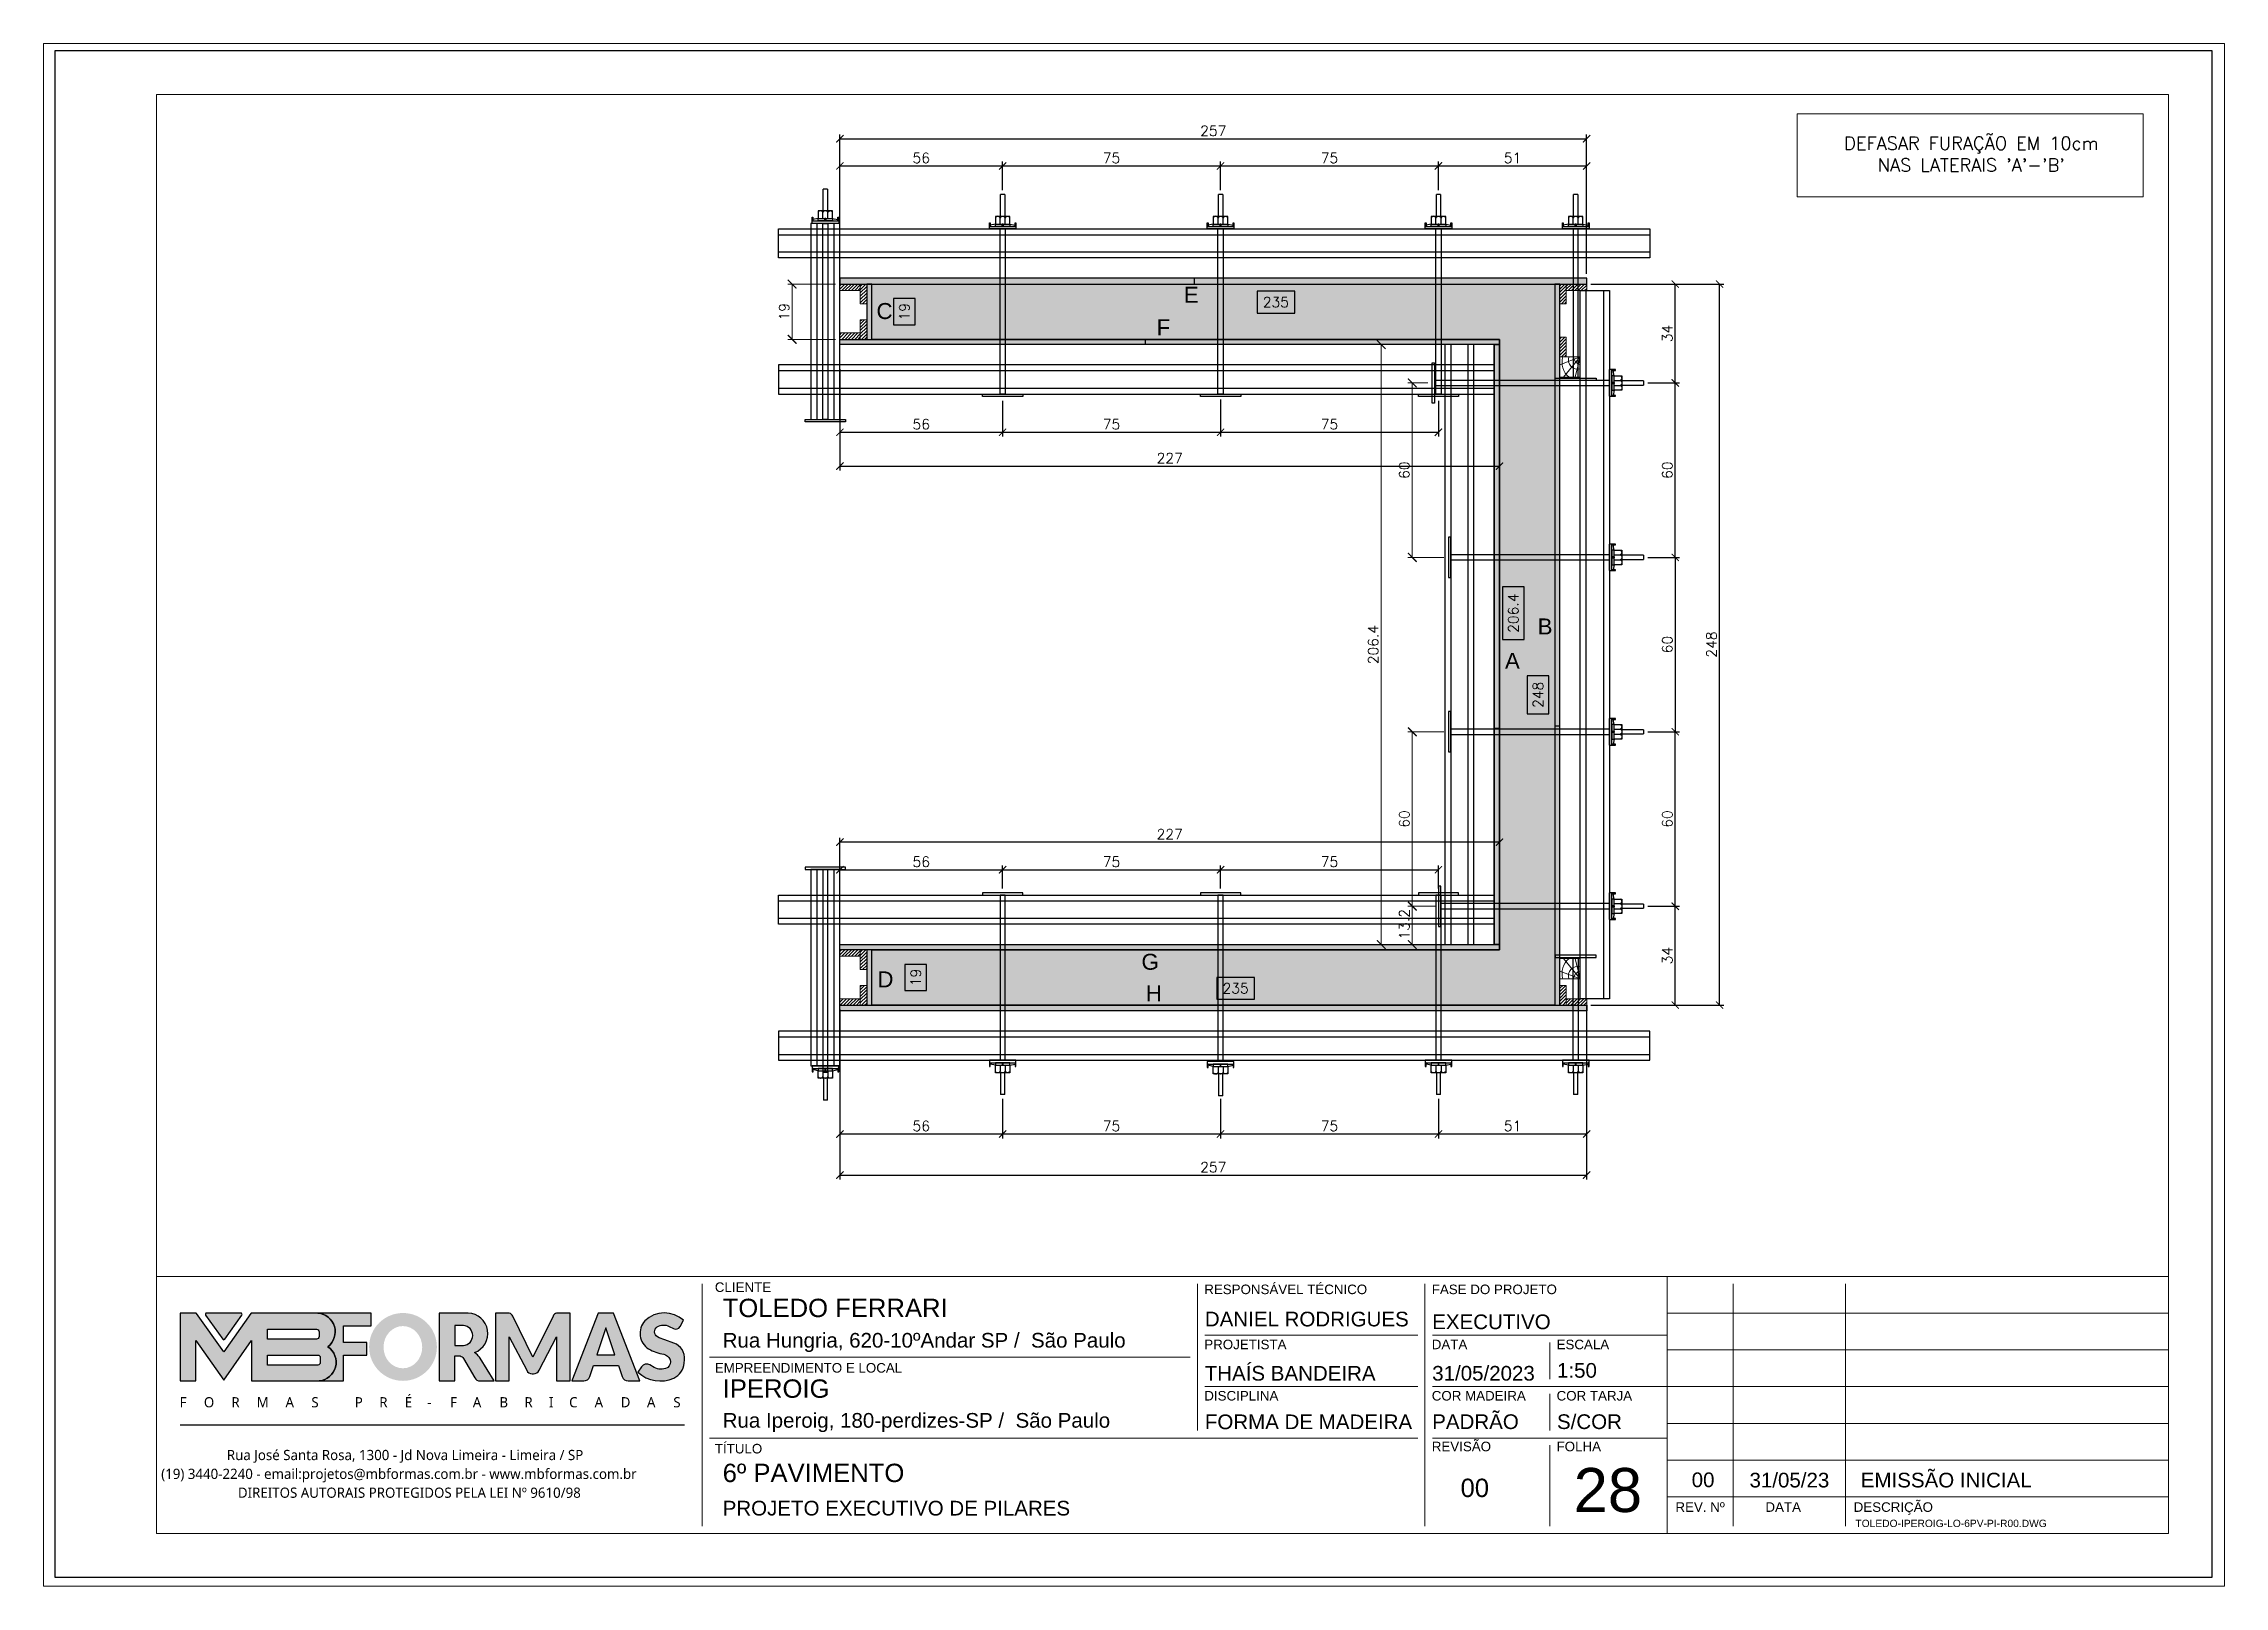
# Paper-space layout '28' of a CAD drawing. Extents: x 399.1 to 428.8, y 284.8 to 305.8.
# The model-space entities are those that its viewports show. They can reach past a viewport. Long polylines and large blocks are cut down to what shows.
import ezdxf
from ezdxf.enums import TextEntityAlignment as Align

# ---------------------------------------------------------------- set-up
doc = ezdxf.new("R2010")
doc.units = 0
doc.header["$PDMODE"] = 2
doc.header["$PDSIZE"] = 10
for name, pattern in [('CABLIN', [0.35, 0.25, -0.1]), ('DASHED2', [9.525, 6.35, -3.175]), ('HIDDEN', [9.525, 6.35, -3.175])]:
    doc.linetypes.add(name, pattern=pattern)
doc.layers.get('0').update_dxf_attribs({"lineweight": 13})
doc.layers.get('Defpoints').update_dxf_attribs({"lineweight": 13})
for name, color, linetype in [('Barra de Ancoragem', 20, 'Continuous'), ('CHAPA', 1, 'Continuous'), ('Concreto', 250, 'HIDDEN'), ('Cota', 4, 'Continuous'), ('Cota Seção (2x)', 4, 'Continuous'), ('Hachura', 252, 'CABLIN'), ('MB Logo', 254, 'Continuous'), ('Painéis', 30, 'Continuous'), ('Perfil Metálico', 224, 'Continuous'), ('TEXTO_GERAL', 7, 'Continuous')]:
    doc.layers.add(name, color=color, linetype=linetype)
for name, color, linetype, lineweight in [('contorno de painel', 7, 'Continuous', 13), ('cotas', 4, 'Continuous', 13), ('FOLHA MB', 7, 'Continuous', 13), ('Madeira', 100, 'Continuous', 13), ('N° FOLHA', 5, 'Continuous', 13), ('sarrafo', 93, 'Continuous', 13)]:
    doc.layers.add(name, color=color, linetype=linetype, lineweight=lineweight)
doc.layers.add('Laje_Perimetro', color=7, linetype='Continuous', plot=False)
doc.layers.add('VIEW', color=252, linetype='Continuous', lineweight=13, plot=False)
doc.styles.add('ARIAL', font='arial.ttf', dxfattribs={"oblique": 15, "height": 25})
doc.styles.add('MB_C01', font='arial.ttf', dxfattribs={"height": 1.3})
doc.styles.add('MB_C02', font='arial.ttf', dxfattribs={"height": 2})
doc.styles.add('MB_C03', font='arial.ttf', dxfattribs={"height": 2.5})
doc.styles.add('MB_C04', font='arial.ttf', dxfattribs={"height": 6})
doc.styles.add('MtXpl_Lucida_Sans_Un', font='l_10646.ttf')
doc.styles.add('ROMANS', font='romans.shx')
doc.dimstyles.new('COTA SECAO', dxfattribs={"dimtxt": 7, "dimasz": 5, "dimexe": 3, "dimexo": 3, "dimgap": 2, "dimtad": 3, "dimdec": 1, "dimlfac": 0.5, "dimzin": 12, "dimdsep": 46, "dimtxsty": 'ROMANS', "dimblk": 'ARCHTICK', "dimcen": 0, "dimclrd": 4, "dimclre": 4, "dimclrt": 1, "dimadec": 1, "dimazin": 3, "dimtfac": 1, "dimtdec": 1, "dimtmove": 0, "dimatfit": 3, "dimldrblk": 'OBLIQUE', "dimfxl": 0, "dimtolj": 1, "dimtzin": 12, "dimarcsym": 0})
doc.dimstyles.new('SECÇÃO 2', dxfattribs={"dimtxt": 7, "dimasz": 6, "dimexe": 0.18, "dimexo": 2, "dimgap": -4, "dimtad": 3, "dimdec": 1, "dimlfac": 0.5, "dimzin": 12, "dimdsep": 46, "dimtxsty": 'ROMANS', "dimblk": 'ARCHTICK', "dimcen": 0.09, "dimse1": 1, "dimse2": 1, "dimsd1": 1, "dimsd2": 1, "dimclrd": 180, "dimclre": 5, "dimclrt": 1, "dimadec": 0, "dimazin": 3, "dimtfac": 1, "dimtdec": 1, "dimtofl": 0, "dimtmove": 0, "dimatfit": 3, "dimldrblk": 'ARCHTICK', "dimfxl": 0, "dimtolj": 1, "dimtzin": 0, "dimarcsym": 0})
pattern_1 = [(45, (-10633.0284, 24413.2053), (-1.12253202, 1.12253202), [])]

psp = doc.layouts.new('28')

msp = doc.modelspace()

# ---------------------------------------------------------------- texts
at = {"layer": 'cotas', "color": 7, "insert": (-19357.237, 1611.223), "char_height": 9, "attachment_point": 5, "style": 'ROMANS'}
msp.add_mtext("\\A1;DEFASAR FURAÇÃO EM 10cm\\PNAS LATERAIS 'A'-'B'", dxfattribs=at)
at = {"layer": 'N° FOLHA', "color": 5, "style": 'MB_C04'}
msp.add_text('28', height=30.3061, dxfattribs=at).set_placement((-19630.93, 677.003))
at = {"layer": 'TEXTO_GERAL', "style": 'ARIAL'}
for s, p in [('E', (-19894.234, 1514.472)), ('C', (-20105.298, 1503.286)), ('F', (-19913.275, 1492.084)), ('B', (-19650.619, 1286.285)), ('A', (-19673.114, 1262.626)), ('G', (-19922.449, 1055.587)), ('D', (-20104.692, 1043.478)), ('H', (-19919.873, 1033.933))]:
    msp.add_text(s, height=11, dxfattribs=at).set_placement(p, align=Align.MIDDLE_CENTER)

# ---------------------------------------------------------------- blocks, each defined once
blk = doc.blocks.new('MB-NOVO')
at = {"layer": 'MB Logo', "linetype": 'Continuous'}
h = blk.add_hatch(color=256, dxfattribs=at)
h.dxf.hatch_style = 1
h.set_gradient(color1=(242, 132, 69), color2=(247, 180, 141), rotation=90, tint=1)
h.paths.add_polyline_path([(-18529.6, 10980.8), (-18475.7, 10980.8, 0.706757), (-18468.7, 11008, 0.681802), (-18476.7, 11034.9), (-18529.4, 11034.9, 0.243712), (-18530.2, 11034.5), (-18551.7, 11003.9), (-18573.3, 11034.5, 0.243712), (-18574.1, 11034.9), (-18586.5, 11034.9), (-18586.5, 10980.8), (-18573.9, 10980.8), (-18573.9, 11012.9), (-18551.7, 10981.5), (-18529.6, 11012.9)])
h.paths.add_polyline_path([(-18516.8, 11014.1), (-18516.8, 11022), (-18477.8, 11022, -0.414214), (-18475.8, 11020), (-18475.8, 11016.1, -0.414214), (-18477.8, 11014.1)], flags=16)
h.paths.add_polyline_path([(-18516.8, 11001.4), (-18476.8, 11001.4, -0.414214), (-18474.8, 10999.4), (-18474.8, 10995.5, -0.414214), (-18476.8, 10993.5), (-18516.8, 10993.5)], flags=16)
at = {"layer": 'MB Logo', "true_color": 0x262626}
h = blk.add_hatch(color=250, dxfattribs=at)
h.dxf.hatch_style = 1
h.paths.add_polyline_path([(-18537.3, 11033.3, 0.60809), (-18538.1, 11034.9), (-18565.3, 11034.9, 0.60809), (-18566.1, 11033.3), (-18552.5, 11014, 0.518202), (-18550.9, 11014)])
h = blk.add_hatch(color=250, dxfattribs=at)
h.dxf.hatch_style = 1
h.paths.add_polyline_path([(-18456.2, 11011.3), (-18456.2, 11024.6), (-18434.2, 11024.6), (-18434.2, 11034.9), (-18476.7, 11034.9, -0.681802), (-18468.7, 11008, -0.706757), (-18475.7, 10980.8), (-18456.2, 10980.8), (-18456.2, 11001.4), (-18437.8, 11001.4), (-18437.8, 11011.3)])
h = blk.add_hatch(color=250, dxfattribs=at)
h.dxf.hatch_style = 1
h.paths.add_polyline_path([(-18435.9, 11007.9, 1), (-18381.9, 11007.9, 1)])
edge = h.paths.add_edge_path(flags=16)
edge.add_ellipse((-18409, 11007.7), major_axis=(0, 16.8), ratio=0.916255, start_angle=0, end_angle=360)
h = blk.add_hatch(color=250, dxfattribs=at)
h.dxf.hatch_style = 1
h.paths.add_polyline_path([(-18357, 11034.9), (-18380.2, 11034.9), (-18380.2, 10980.8), (-18367.6, 10980.8), (-18367.6, 11000.7), (-18363.4, 11000.7, -0.195765), (-18360.9, 10998.9), (-18351.8, 10983.2, 0.261385), (-18347.5, 10980.8), (-18336.4, 10980.8), (-18347.5, 10999, 0.082429), (-18349.6, 11001.5), (-18351.9, 11003.4, 0.81838)])
h.paths.add_polyline_path([(-18360.8, 11009), (-18367.6, 11009), (-18367.6, 11025), (-18360.8, 11025, -0.92578)], flags=16)
h = blk.add_hatch(color=250, dxfattribs=at)
h.dxf.hatch_style = 1
h.paths.add_polyline_path([(-18286.6, 11015.9), (-18286.6, 10980.8), (-18275.8, 10980.8), (-18275.8, 11034.9), (-18286.6, 11034.9, 0.216647), (-18289.4, 11032.4), (-18305.5, 10999.8), (-18321.6, 11032.7, 0.199908), (-18324.3, 11034.9), (-18335.2, 11034.9), (-18335.2, 10980.8), (-18324.3, 10980.8), (-18324.3, 11015.9), (-18310.4, 10989.3, 0.279644), (-18306, 10986.6, 0.340986), (-18300.5, 10989.3)])
h = blk.add_hatch(color=250, dxfattribs=at)
h.dxf.hatch_style = 1
h.paths.add_polyline_path([(-18274.4, 10980.8), (-18265, 10980.8, 0.322517), (-18260.2, 10984.3), (-18257.3, 10993), (-18237.2, 10993), (-18234.3, 10984.3, 0.322517), (-18229.5, 10980.8), (-18220.3, 10980.8), (-18241.2, 11034.9), (-18253.4, 11034.9)])
h.paths.add_polyline_path([(-18254.4, 11001.6), (-18247.3, 11023), (-18240.1, 11001.6)], flags=16)
h = blk.add_hatch(color=250, dxfattribs=at)
h.dxf.hatch_style = 1
h.paths.add_polyline_path([(-18206, 11024, -0.247671), (-18196.9, 11024.3), (-18193.5, 11022.5, 0.40799), (-18188.2, 11024.1), (-18185.4, 11029.1, 0.392837), (-18216.2, 11028.7, 0.467779), (-18213.3, 11006.3, 0.077523), (-18201.2, 11002.1, -0.214206), (-18196.1, 10997.9, -0.284295), (-18198.2, 10991.4, -0.26924), (-18208.8, 10991.6), (-18212.2, 10993.6, 0.407727), (-18219, 10992.1), (-18221.8, 10987.7, 0.296878), (-18193.2, 10983.1, 0.272251), (-18184.9, 10995.3), (-18184.6, 10997.9, 0.348906), (-18193.7, 11011.2), (-18200.4, 11013.5, -0.045018), (-18205.8, 11015.7, -0.618284)])
at = {"layer": 'MB Logo', "linetype": 'Continuous'}
blk.add_line((-18586.5, 10945.9), (-18184.8, 10945.9), dxfattribs=at)
at = {"layer": 'MB Logo', "color": 23, "linetype": 'Continuous', "true_color": 0xf28445}
for points in [[(-18573.3, 11034.5, 0.243712), (-18574.1, 11034.9), (-18586.5, 11034.9), (-18586.5, 10980.8), (-18573.9, 10980.8), (-18573.9, 11012.9), (-18551.7, 10981.5), (-18529.6, 11012.9), (-18529.6, 10980.8), (-18475.7, 10980.8, 0.706757), (-18468.7, 11008, 0.681802), (-18476.7, 11034.9), (-18529.4, 11034.9, 0.243712), (-18530.2, 11034.5), (-18551.7, 11003.9)], [(-18516.8, 11022), (-18477.8, 11022, -0.414214), (-18475.8, 11020), (-18475.8, 11016.1, -0.414214), (-18477.8, 11014.1), (-18516.8, 11014.1)], [(-18516.8, 11001.4), (-18476.8, 11001.4, -0.414214), (-18474.8, 10999.4), (-18474.8, 10995.5, -0.414214), (-18476.8, 10993.5), (-18516.8, 10993.5)]]:
    blk.add_lwpolyline(points, format="xyb", close=True, dxfattribs=at)
at = {"layer": 'MB Logo', "color": 250, "true_color": 0x262626}
for points in [[(-18537.3, 11033.3, 0.60809), (-18538.1, 11034.9), (-18565.3, 11034.9, 0.60809), (-18566.1, 11033.3), (-18552.5, 11014, 0.518202), (-18550.9, 11014)], [(-18437.8, 11011.3), (-18456.2, 11011.3), (-18456.2, 11024.6), (-18434.2, 11024.6), (-18434.2, 11034.9), (-18476.7, 11034.9, -0.681802), (-18468.7, 11008, -0.706757), (-18475.7, 10980.8), (-18456.2, 10980.8), (-18456.2, 11001.4), (-18437.8, 11001.4)], [(-18347.5, 10980.8), (-18336.4, 10980.8), (-18347.5, 10999, 0.082429), (-18349.6, 11001.5), (-18351.9, 11003.4, 0.81838), (-18357, 11034.9), (-18380.2, 11034.9), (-18380.2, 10980.8), (-18367.6, 10980.8), (-18367.6, 11000.7), (-18363.4, 11000.7, -0.209789), (-18360.8, 10998.7), (-18351.8, 10983.2, 0.261385)], [(-18286.6, 11015.9), (-18286.6, 10980.8), (-18275.8, 10980.8), (-18275.8, 11034.9), (-18286.6, 11034.9, 0.216647), (-18289.4, 11032.4), (-18305.5, 10999.8), (-18321.5, 11032.4, 0.216647), (-18324.3, 11034.9), (-18335.2, 11034.9), (-18335.2, 10980.8), (-18324.3, 10980.8), (-18324.3, 11015.9), (-18310.4, 10989.3, 0.279644), (-18306, 10986.6), (-18304.9, 10986.6, 0.279644), (-18300.5, 10989.3)], [(-18265, 10980.8, 0.322517), (-18260.2, 10984.3), (-18257.3, 10993), (-18237.2, 10993), (-18234.3, 10984.3, 0.322517), (-18229.5, 10980.8), (-18220.3, 10980.8), (-18241.2, 11034.9), (-18253.4, 11034.9), (-18274.4, 10980.8)], [(-18206.2, 11015.9, -0.549626), (-18206.4, 11023.8, -0.258723), (-18196.9, 11024.3), (-18193.5, 11022.5, 0.40799), (-18188.2, 11024.1), (-18185.4, 11029.1, 0.392837), (-18216.2, 11028.7, 0.467779), (-18213.3, 11006.3, 0.077523), (-18201.2, 11002.1, -0.203897), (-18196.3, 10998.2), (-18196.1, 10997.8, -0.267611), (-18198, 10991.6), (-18198.5, 10991.3, -0.261145), (-18208.8, 10991.6), (-18212.2, 10993.6, 0.407727), (-18219, 10992.1), (-18221.8, 10987.7, 0.296878), (-18193.2, 10983.1, 0.265963), (-18184.9, 10994.9), (-18184.7, 10997.6, 0.340466), (-18193.1, 11011), (-18200.4, 11013.5, -0.049298)], [(-18367.6, 11009), (-18360.8, 11009, 0.92578), (-18360.8, 11025), (-18367.6, 11025)]]:
    blk.add_lwpolyline(points, format="xyb", close=True, dxfattribs=at)
blk.add_lwpolyline([(-18247.3, 11023), (-18254.4, 11001.6), (-18240.1, 11001.6)], close=True, dxfattribs=at)
at = {"layer": 'MB Logo', "color": 250, "true_color": 0x262626, "style": 'MtXpl_Lucida_Sans_Un'}
for s, height, p in [('F', 8.12, (-18586.8, 10959.8)), ('O', 8.12, (-18567.5, 10959.8)), ('R', 8.12, (-18545.6, 10959.8)), ('M', 8.12, (-18525.4, 10959.8)), ('A', 8.12, (-18502.5, 10959.8)), ('S', 8.12, (-18481.9, 10959.8)), ('P', 8.12, (-18447.3, 10959.8)), ('R', 8.12, (-18427.8, 10959.8)), ('É', 8.12, (-18407.5, 10959.8)), ('-', 8.12, (-18389.6, 10959.8)), ('F', 8.12, (-18371.4, 10959.8)), ('A', 8.12, (-18353.3, 10959.8)), ('B', 8.12, (-18332.1, 10959.8)), ('R', 8.12, (-18312.2, 10959.8)), ('I', 8.12, (-18292.7, 10959.8)), ('C', 8.12, (-18276.6, 10959.8)), ('A', 8.12, (-18256.3, 10959.8)), ('D', 8.12, (-18235.5, 10959.8)), ('A', 8.12, (-18214.6, 10959.8)), ('S', 8.12, (-18193.6, 10959.8)), ('DIREITOS AUTORAIS PROTEGIDOS PELA LEI Nº 9610/98', 8.122, (-18540.4, 10887.8))]:
    blk.add_text(s, height=height, dxfattribs=at).set_placement(p)
at = {"layer": 'MB Logo', "style": 'MtXpl_Lucida_Sans_Un'}
for s, p in [('Rua José Santa Rosa, 1300 - Jd Nova Limeira - Limeira / SP', (-18549.2, 10917.8)), ('(19) 3440-2240 - email:projetos@mbformas.com.br - www.mbformas.com.br', (-18601.5, 10902.8))]:
    blk.add_text(s, height=8.122, dxfattribs=at).set_placement(p)
blk = doc.blocks.new('A$C169d8357')
at = {"layer": 'FOLHA MB', "color": 1}
for p, q in [((1109.8, 356.7), (70, 356.7)), ((445.6, 351.7), (445.6, 185)), ((786.6, 351.7), (786.6, 250.7)), ((943.1, 351.7), (943.1, 185)), ((1109.8, 356.7), (1109.8, 179.9)), ((1455, 356.7), (1109.8, 356.7)), ((1155.3, 185), (1155.3, 351.7)), ((1232.6, 351.7), (1232.6, 185)), ((1455, 331.5), (1109.8, 331.5)), ((938.1, 316.3), (791.6, 316.3)), ((1109.8, 316.3), (948.2, 316.3)), ((781.5, 301.2), (450.7, 301.2)), ((1029, 311.3), (1029, 286)), ((1455, 306.2), (1109.8, 306.2)), ((938.1, 281), (791.6, 281)), ((1109.8, 281), (948.2, 281)), ((1029, 275.9), (1029, 250.7)), ((1455, 281), (1109.8, 281)), ((1455, 255.7), (1109.8, 255.7)), ((938.1, 245.6), (450.7, 245.6)), ((1109.8, 245.6), (948.2, 245.6)), ((1029, 240.6), (1029, 185)), ((1455, 230.4), (1109.8, 230.4)), ((1455, 205.2), (1109.8, 205.2))]:
    blk.add_line(p, q, dxfattribs=at)
for points in [[(0, 1199.9), (0, 149.9), (1485, 149.9), (1485, 1199.9)], [(70, 1169.9), (70, 179.9), (1455, 179.9), (1455, 1169.9)]]:
    blk.add_lwpolyline(points, close=True, dxfattribs=at)
at = {"layer": 'MB Logo', "xscale": 0.8642040370897565, "yscale": 0.8642040370897565, "zscale": 0.8642040370897565}
blk.add_blockref('MB-NOVO', (16148.7, -9204.8), dxfattribs=at)
at = {"layer": 'FOLHA MB', "color": 6}
for s, height, style, p in [('CLIENTE', 6.57, 'MB_C01', (454.3, 346.1)), ('RESPONSÁVEL TÉCNICO', 6.566, 'MB_C01', (791.2, 344.6)), ('FASE DO PROJETO', 6.566, 'MB_C01', (947.8, 344.6)), ('Rua Hungria, 620-10ºAndar SP /  São Paulo', 10.102, 'MB_C02', (459.7, 307.8)), ('PROJETISTA', 6.57, 'MB_C01', (791.2, 306.7)), ('DATA', 6.57, 'MB_C01', (947.8, 306.7)), ('ESCALA', 6.57, 'MB_C01', (1033.7, 306.7)), ('EMPREENDIMENTO E LOCAL', 6.566, 'MB_C01', (454.3, 290.6)), ('DISCIPLINA', 6.57, 'MB_C01', (791.2, 271.4)), ('COR MADEIRA', 6.566, 'MB_C01', (947.8, 271.4)), ('COR TARJA', 6.57, 'MB_C01', (1033.7, 271.4)), ('Rua Iperoig, 180-perdizes-SP /  São Paulo', 10.102, 'MB_C02', (459.7, 252.7)), ('TÍTULO', 6.57, 'MB_C01', (454.3, 235)), ('REVISÃO', 6.57, 'MB_C01', (947.8, 236.5)), ('FOLHA', 6.57, 'MB_C01', (1033.7, 236.5)), ('PROJETO EXECUTIVO DE PILARES', 10.102, 'MB_C02', (459.7, 192.3))]:
    blk.add_text(s, height=height, dxfattribs=dict(at, style=style)).set_placement(p)
at = {"layer": 'FOLHA MB', "color": 5}
for s, height, style, p in [('TOLEDO FERRARI', 12.628, 'MB_C03', (459.7, 328.8)), ('DANIEL RODRIGUES', 10.102, 'MB_C02', (791.6, 322.4)), ('EXECUTIVO', 10.1, 'MB_C02', (948.1, 320.5)), ('IPEROIG', 12.63, 'MB_C03', (459.7, 273.3)), ('THAÍS BANDEIRA', 10.102, 'MB_C02', (791.5, 285.1)), ('31/05/2023', 10.1, 'MB_C02', (948.1, 285.1)), ('1:50', 10.1, 'MB_C02', (1034, 287.1)), ('FORMA DE MADEIRA', 10.102, 'MB_C02', (791.6, 251.7)), ('PADRÃO', 10.1, 'MB_C02', (948.1, 251.8)), ('S/COR', 10.1, 'MB_C02', (1034, 251.8)), ('6º PAVIMENTO', 12.628, 'MB_C03', (459.7, 215.3)), ('00', 12.63, 'MB_C03', (967.6, 205)), ('00', 10.1, 'MB_C02', (1126.7, 211.8)), ('31/05/23', 10.1, 'MB_C02', (1166.5, 211.6)), ('EMISSÃO INICIAL', 10.102, 'MB_C02', (1243.1, 211.6))]:
    blk.add_text(s, height=height, dxfattribs=dict(at, style=style)).set_placement(p)
at = {"layer": 'FOLHA MB', "color": 6, "style": 'MB_C01'}
for s, p in [('REV. Nº', (1132.5, 198.1)), ('DATA', (1189.7, 198.1)), ('DESCRIÇÃO', (1265.5, 198.1))]:
    blk.add_text(s, height=6.57, dxfattribs=at).set_placement(p, align=Align.MIDDLE_CENTER)
at = {"layer": 'FOLHA MB', "insert": (1239.4, 189.4), "char_height": 5.051, "width": 210.818, "attachment_point": 1, "style": 'MB_C04'}
blk.add_mtext('TOLEDO-IPEROIG-LO-6PV-PI-R00.DWG', dxfattribs=at)
blk = doc.blocks.new('*D565')
at = {"layer": 'contorno de painel', "color": 180, "lineweight": -2, "transparency": 16777216}
for p, q in [((-20076.3, 1053.8), (-20091.3, 1053.8)), ((-20091.3, 1053.8), (-20091.3, 1035.8)), ((-20076.3, 1035.8), (-20076.3, 1053.8)), ((-20091.3, 1035.8), (-20076.3, 1035.8))]:
    blk.add_line(p, q, dxfattribs=at)
at = {"layer": 'Defpoints', "color": 0, "transparency": 16777216}
for p in [(-20136, 1063.8), (-20136, 1025.8), (-20072.3, 1025.8)]:
    blk.add_point(p, dxfattribs=at)
at = {"layer": 'contorno de painel', "color": 1, "transparency": 16777216, "insert": (-20083.8, 1044.8), "char_height": 7, "attachment_point": 5, "rotation": 90, "style": 'ROMANS'}
blk.add_mtext('\\A1;19', dxfattribs=at)
blk = doc.blocks.new('_ArchTick')
at = {"color": 0, "linetype": 'ByBlock', "const_width": 0.15}
blk.add_lwpolyline([(-0.5, -0.5), (0.5, 0.5)], dxfattribs=at)
blk = doc.blocks.new('*D566')
at = {"layer": 'contorno de painel', "color": 180, "lineweight": -2, "transparency": 16777216}
for p, q in [((-19850.6, 1044.8), (-19876.6, 1044.8)), ((-19876.6, 1044.8), (-19876.6, 1029.8)), ((-19850.6, 1029.8), (-19850.6, 1044.8)), ((-19876.6, 1029.8), (-19850.6, 1029.8))]:
    blk.add_line(p, q, dxfattribs=at)
at = {"layer": 'Defpoints', "color": 0, "transparency": 16777216}
for p in [(-20114, 1025.8), (-19644, 1025.8), (-19644, 1025.8)]:
    blk.add_point(p, dxfattribs=at)
at = {"layer": 'contorno de painel', "color": 1, "transparency": 16777216, "insert": (-19863.6, 1037.3), "char_height": 7, "attachment_point": 5, "style": 'ROMANS'}
blk.add_mtext('\\A1;235', dxfattribs=at)
blk = doc.blocks.new('*D567')
at = {"layer": 'contorno de painel', "color": 180, "lineweight": -2, "transparency": 16777216}
for p, q in [((-19648, 1252.2), (-19663, 1252.2)), ((-19663, 1252.2), (-19663, 1226.2)), ((-19648, 1226.2), (-19648, 1252.2)), ((-19663, 1226.2), (-19648, 1226.2))]:
    blk.add_line(p, q, dxfattribs=at)
at = {"layer": 'Defpoints', "color": 0, "transparency": 16777216}
for p in [(-19644, 1521.8), (-19644, 1025.8), (-19644, 1025.8)]:
    blk.add_point(p, dxfattribs=at)
at = {"layer": 'contorno de painel', "color": 1, "transparency": 16777216, "insert": (-19655.5, 1239.2), "char_height": 7, "attachment_point": 5, "rotation": 90, "style": 'ROMANS'}
blk.add_mtext('\\A1;248', dxfattribs=at)
blk = doc.blocks.new('ERTYERTYUYTURTYUTRYU')
at = {"layer": 'Barra de Ancoragem'}
for p, q in [((8963.3, 10873.8), (8963.3, 10855.5)), ((8964.9, 10869.7), (8964.1, 10873.2)), ((8964.9, 10859.7), (8964.1, 10856.1)), ((8985.1, 10863.2), (8985.1, 10866.1))]:
    blk.add_line(p, q, dxfattribs=at)
at = {"layer": 'Barra de Ancoragem', "flags": 128}
for points in [[(8961.5, 10855.5), (8961.5, 10873.8), (8963.3, 10873.8), (8963.3, 10855.5)], [(8963.3, 10873.8), (8965.7, 10873.8), (8965.7, 10873.2), (8963.3, 10873.2)], [(8963.3, 10869.7), (8964.9, 10869.7), (8964.9, 10859.7), (8963.3, 10859.7)], [(8963.3, 10856.1), (8965.7, 10856.1), (8965.7, 10855.5), (8963.3, 10855.5)]]:
    blk.add_lwpolyline(points, close=True, dxfattribs=at)
for points in [[(8964.9, 10859.7), (8970.1, 10859.7), (8970.1, 10869.7), (8964.9, 10869.7)], [(8964.9, 10864.4), (8963.3, 10864.4), (8963.3, 10865), (8964.9, 10865), (8964.9, 10864.4), (8964.9, 10865)], [(8985.1, 10863.2), (8970.1, 10863.2), (8970.1, 10866.1), (8985.1, 10866.1)]]:
    blk.add_lwpolyline(points, dxfattribs=at)
for points in [[(8964.9, 10866.4), (8969, 10866.4, 0.729796), (8969, 10869.7, 0.729796)], [(8964.9, 10862.9), (8969, 10862.9, 0.666667), (8969, 10866.4, 0.666667)]]:
    blk.add_lwpolyline(points, format="xyb", dxfattribs=at)
at = {"layer": 'Barra de Ancoragem'}
blk.add_arc((8968.4, 10861.3), 1.7, 287.7564, 72.2436, dxfattribs=at)
blk = doc.blocks.new('*D568')
at = {"layer": 'contorno de painel', "color": 180, "lineweight": -2, "transparency": 16777216}
for p, q in [((-19822.9, 1516.9), (-19848.9, 1516.9)), ((-19848.9, 1516.9), (-19848.9, 1501.9)), ((-19822.9, 1501.9), (-19822.9, 1516.9)), ((-19848.9, 1501.9), (-19822.9, 1501.9))]:
    blk.add_line(p, q, dxfattribs=at)
at = {"layer": 'Defpoints', "color": 0, "transparency": 16777216}
for p in [(-19644, 1521.8), (-19644, 1497.9), (-20114, 1483.8)]:
    blk.add_point(p, dxfattribs=at)
at = {"layer": 'contorno de painel', "color": 1, "transparency": 16777216, "insert": (-19835.9, 1509.4), "char_height": 7, "attachment_point": 5, "style": 'ROMANS'}
blk.add_mtext('\\A1;235', dxfattribs=at)
blk = doc.blocks.new('*D569')
at = {"layer": 'contorno de painel', "color": 180, "lineweight": -2, "transparency": 16777216}
for p, q in [((-20084.1, 1511.8), (-20099.1, 1511.8)), ((-20099.1, 1511.8), (-20099.1, 1493.8)), ((-20084.1, 1493.8), (-20084.1, 1511.8)), ((-20099.1, 1493.8), (-20084.1, 1493.8))]:
    blk.add_line(p, q, dxfattribs=at)
at = {"layer": 'Defpoints', "color": 0, "transparency": 16777216}
for p in [(-20114, 1521.8), (-20080.1, 1521.8), (-20114, 1483.8)]:
    blk.add_point(p, dxfattribs=at)
at = {"layer": 'contorno de painel', "color": 1, "transparency": 16777216, "insert": (-20091.6, 1502.8), "char_height": 7, "attachment_point": 5, "rotation": 90, "style": 'ROMANS'}
blk.add_mtext('\\A1;19', dxfattribs=at)
blk = doc.blocks.new('*D570')
at = {"layer": 'contorno de painel', "color": 180, "lineweight": -2, "transparency": 16777216}
for p, q in [((-19665, 1313.6), (-19680, 1313.6)), ((-19680, 1313.6), (-19680, 1277.2)), ((-19665, 1277.2), (-19665, 1313.6)), ((-19680, 1277.2), (-19665, 1277.2))]:
    blk.add_line(p, q, dxfattribs=at)
at = {"layer": 'Defpoints', "color": 0, "transparency": 16777216}
for p in [(-19685.6, 1480.2), (-19685.6, 1067.4), (-19661, 1067.4)]:
    blk.add_point(p, dxfattribs=at)
at = {"layer": 'contorno de painel', "color": 1, "transparency": 16777216, "insert": (-19672.5, 1295.4), "char_height": 7, "attachment_point": 5, "rotation": 90, "style": 'ROMANS'}
blk.add_mtext('\\A1;206.4', dxfattribs=at)
blk = doc.blocks.new('PONTALETE')
at = {"layer": 'Madeira'}
for q in [(2.71, 7), (7, 5.76), (7, 1.74)]:
    blk.add_line((0, 0), q, dxfattribs=at)
blk.add_lwpolyline([(0, 0), (7, 0), (7, 7), (0, 7)], close=True, dxfattribs=at)
for centre, radius, start, end in [((2.04, 0.06), 6.23, 37.28179, 109.09128), ((1.09, 0.9), 3.19, 343.60304, 109.98471), ((-0.21, -0.78), 3.09, 14.63219, 86.0383)]:
    blk.add_arc(centre, radius, start, end, dxfattribs=at)
blk = doc.blocks.new('*D571')
at = {"layer": 'Cota Seção (2x)', "color": 4, "lineweight": 5, "transparency": 16777216}
for p, q in [((-20139, 1521.8), (-20171.9, 1521.8)), ((-20168.9, 1521.8), (-20168.9, 1483.8)), ((-20139, 1483.8), (-20171.9, 1483.8))]:
    blk.add_line(p, q, dxfattribs=at)
at = {"layer": 'Defpoints', "color": 0, "transparency": 16777216}
for p in [(-20136, 1521.8), (-20168.9, 1483.8), (-20136, 1483.8)]:
    blk.add_point(p, dxfattribs=at)
at = {"layer": 'Cota Seção (2x)', "color": 4, "lineweight": 5, "transparency": 16777216, "xscale": 6, "yscale": 6, "zscale": 6}
for p, rotation in [((-20168.9, 1521.8), 90), ((-20168.9, 1483.8), 270)]:
    blk.add_blockref('_ArchTick', p, dxfattribs=dict(at, rotation=rotation))
at = {"layer": 'Cota Seção (2x)', "color": 1, "transparency": 16777216, "insert": (-20174.4, 1502.8), "char_height": 7, "attachment_point": 5, "rotation": 90, "style": 'ROMANS'}
blk.add_mtext('\\A1;19', dxfattribs=at)
blk = doc.blocks.new('_OBLIQUE')
at = {"color": 0, "linetype": 'ByBlock', "lineweight": -2}
for p, q in [((0, 0), (-1, 0)), ((-0.5, -0.5), (0.5, 0.5))]:
    blk.add_line(p, q, dxfattribs=at)
blk = doc.blocks.new('*D572')
at = {"layer": 'Cota', "color": 4, "lineweight": -2, "transparency": 16777216}
for p, q in [((-20136, 1463.2), (-20136, 1416.9)), ((-20024, 1441.6), (-20024, 1416.9)), ((-20136, 1419.9), (-20024, 1419.9))]:
    blk.add_line(p, q, dxfattribs=at)
at = {"layer": 'Defpoints', "color": 0, "transparency": 16777216}
for p in [(-20136, 1466.2), (-20024, 1444.6), (-20024, 1419.9)]:
    blk.add_point(p, dxfattribs=at)
at = {"layer": 'Cota', "color": 4, "lineweight": -2, "transparency": 16777216, "xscale": 5, "yscale": 5, "zscale": 5, "rotation": 180}
blk.add_blockref('_ArchTick', (-20136, 1419.9), dxfattribs=at)
at = {"layer": 'Cota', "color": 4, "lineweight": -2, "transparency": 16777216, "xscale": 5, "yscale": 5, "zscale": 5}
blk.add_blockref('_ArchTick', (-20024, 1419.9), dxfattribs=at)
at = {"layer": 'Cota', "color": 1, "transparency": 16777216, "insert": (-20080, 1425.4), "char_height": 7, "attachment_point": 5, "style": 'ROMANS'}
blk.add_mtext('\\A1;56', dxfattribs=at)
blk = doc.blocks.new('*D573')
at = {"layer": 'Cota', "color": 4, "lineweight": -2, "transparency": 16777216}
for p, q in [((-20136, 1542.8), (-20136, 1606.1)), ((-20136, 1603.1), (-20024, 1603.1)), ((-20024, 1586.4), (-20024, 1606.1))]:
    blk.add_line(p, q, dxfattribs=at)
at = {"layer": 'Defpoints', "color": 0, "transparency": 16777216}
for p in [(-20024, 1603.1), (-20024, 1583.4), (-20136, 1539.8)]:
    blk.add_point(p, dxfattribs=at)
at = {"layer": 'Cota', "color": 4, "lineweight": -2, "transparency": 16777216, "xscale": 5, "yscale": 5, "zscale": 5, "rotation": 180}
blk.add_blockref('_ArchTick', (-20136, 1603.1), dxfattribs=at)
at = {"layer": 'Cota', "color": 4, "lineweight": -2, "transparency": 16777216, "xscale": 5, "yscale": 5, "zscale": 5}
blk.add_blockref('_ArchTick', (-20024, 1603.1), dxfattribs=at)
at = {"layer": 'Cota', "color": 1, "transparency": 16777216, "insert": (-20080, 1608.6), "char_height": 7, "attachment_point": 5, "style": 'ROMANS'}
blk.add_mtext('\\A1;56', dxfattribs=at)
blk = doc.blocks.new('*D574')
at = {"layer": 'Cota', "color": 4, "lineweight": -2, "transparency": 16777216}
for p, q in [((-20024, 1586.4), (-20024, 1606.1)), ((-20024, 1603.1), (-19874, 1603.1)), ((-19874, 1586.4), (-19874, 1606.1))]:
    blk.add_line(p, q, dxfattribs=at)
at = {"layer": 'Defpoints', "color": 0, "transparency": 16777216}
for p in [(-19874, 1603.1), (-20024, 1583.4), (-19874, 1583.4)]:
    blk.add_point(p, dxfattribs=at)
at = {"layer": 'Cota', "color": 4, "lineweight": -2, "transparency": 16777216, "xscale": 5, "yscale": 5, "zscale": 5, "rotation": 180}
blk.add_blockref('_ArchTick', (-20024, 1603.1), dxfattribs=at)
at = {"layer": 'Cota', "color": 4, "lineweight": -2, "transparency": 16777216, "xscale": 5, "yscale": 5, "zscale": 5}
blk.add_blockref('_ArchTick', (-19874, 1603.1), dxfattribs=at)
at = {"layer": 'Cota', "color": 1, "transparency": 16777216, "insert": (-19949, 1608.6), "char_height": 7, "attachment_point": 5, "style": 'ROMANS'}
blk.add_mtext('\\A1;75', dxfattribs=at)
blk = doc.blocks.new('*D575')
at = {"layer": 'Cota', "color": 4, "lineweight": -2, "transparency": 16777216}
for p, q in [((-19874, 1586.4), (-19874, 1606.1)), ((-19874, 1603.1), (-19724, 1603.1)), ((-19724, 1586.4), (-19724, 1606.1))]:
    blk.add_line(p, q, dxfattribs=at)
at = {"layer": 'Defpoints', "color": 0, "transparency": 16777216}
for p in [(-19724, 1603.1), (-19874, 1583.4), (-19724, 1583.4)]:
    blk.add_point(p, dxfattribs=at)
at = {"layer": 'Cota', "color": 4, "lineweight": -2, "transparency": 16777216, "xscale": 5, "yscale": 5, "zscale": 5, "rotation": 180}
blk.add_blockref('_ArchTick', (-19874, 1603.1), dxfattribs=at)
at = {"layer": 'Cota', "color": 4, "lineweight": -2, "transparency": 16777216, "xscale": 5, "yscale": 5, "zscale": 5}
blk.add_blockref('_ArchTick', (-19724, 1603.1), dxfattribs=at)
at = {"layer": 'Cota', "color": 1, "transparency": 16777216, "insert": (-19799, 1608.6), "char_height": 7, "attachment_point": 5, "style": 'ROMANS'}
blk.add_mtext('\\A1;75', dxfattribs=at)
blk = doc.blocks.new('*D576')
at = {"layer": 'Cota Seção (2x)', "color": 4, "lineweight": -2, "transparency": 16777216}
for p, q in [((-19724, 1586.4), (-19724, 1606.1)), ((-19724, 1603.1), (-19622, 1603.1)), ((-19622, 1528.8), (-19622, 1606.1))]:
    blk.add_line(p, q, dxfattribs=at)
at = {"layer": 'Defpoints', "color": 0, "transparency": 16777216}
for p in [(-19622, 1603.1), (-19724, 1583.4), (-19622, 1525.8)]:
    blk.add_point(p, dxfattribs=at)
at = {"layer": 'Cota Seção (2x)', "color": 4, "lineweight": -2, "transparency": 16777216, "xscale": 5, "yscale": 5, "zscale": 5, "rotation": 180}
blk.add_blockref('_ArchTick', (-19724, 1603.1), dxfattribs=at)
at = {"layer": 'Cota Seção (2x)', "color": 4, "lineweight": -2, "transparency": 16777216, "xscale": 5, "yscale": 5, "zscale": 5}
blk.add_blockref('_ArchTick', (-19622, 1603.1), dxfattribs=at)
at = {"layer": 'Cota Seção (2x)', "color": 1, "transparency": 16777216, "insert": (-19673, 1608.6), "char_height": 7, "attachment_point": 5, "style": 'ROMANS'}
blk.add_mtext('\\A1;51', dxfattribs=at)
blk = doc.blocks.new('*D577')
at = {"layer": 'Cota Seção (2x)', "color": 4, "lineweight": -2, "transparency": 16777216}
for p, q in [((-19579.8, 1093.8), (-19558, 1093.8)), ((-19561, 1025.8), (-19561, 1093.8)), ((-19619, 1025.8), (-19558, 1025.8))]:
    blk.add_line(p, q, dxfattribs=at)
at = {"layer": 'Defpoints', "color": 0, "transparency": 16777216}
for p in [(-19582.8, 1093.8), (-19561, 1093.8), (-19622, 1025.8)]:
    blk.add_point(p, dxfattribs=at)
at = {"layer": 'Cota Seção (2x)', "color": 4, "lineweight": -2, "transparency": 16777216, "xscale": 5, "yscale": 5, "zscale": 5}
for p, rotation in [((-19561, 1093.8), 90), ((-19561, 1025.8), 270)]:
    blk.add_blockref('_ArchTick', p, dxfattribs=dict(at, rotation=rotation))
at = {"layer": 'Cota Seção (2x)', "color": 1, "transparency": 16777216, "insert": (-19566.5, 1059.8), "char_height": 7, "attachment_point": 5, "rotation": 90, "style": 'ROMANS'}
blk.add_mtext('\\A1;34', dxfattribs=at)
blk = doc.blocks.new('*D578')
at = {"layer": 'Cota Seção (2x)', "color": 4, "lineweight": -2, "transparency": 16777216}
for p, q in [((-19579.8, 1213.8), (-19558, 1213.8)), ((-19561, 1093.8), (-19561, 1213.8)), ((-19579.8, 1093.8), (-19558, 1093.8))]:
    blk.add_line(p, q, dxfattribs=at)
at = {"layer": 'Defpoints', "color": 0, "transparency": 16777216}
for p in [(-19582.8, 1213.8), (-19561, 1213.8), (-19582.8, 1093.8)]:
    blk.add_point(p, dxfattribs=at)
at = {"layer": 'Cota Seção (2x)', "color": 4, "lineweight": -2, "transparency": 16777216, "xscale": 5, "yscale": 5, "zscale": 5}
for p, rotation in [((-19561, 1213.8), 90), ((-19561, 1093.8), 270)]:
    blk.add_blockref('_ArchTick', p, dxfattribs=dict(at, rotation=rotation))
at = {"layer": 'Cota Seção (2x)', "color": 1, "transparency": 16777216, "insert": (-19566.5, 1153.8), "char_height": 7, "attachment_point": 5, "rotation": 90, "style": 'ROMANS'}
blk.add_mtext('\\A1;60', dxfattribs=at)
blk = doc.blocks.new('*D579')
at = {"layer": 'Cota Seção (2x)', "color": 4, "lineweight": -2, "transparency": 16777216}
for p, q in [((-19579.8, 1453.8), (-19558, 1453.8)), ((-19561, 1333.8), (-19561, 1453.8)), ((-19579.8, 1333.8), (-19558, 1333.8))]:
    blk.add_line(p, q, dxfattribs=at)
at = {"layer": 'Defpoints', "color": 0, "transparency": 16777216}
for p in [(-19582.8, 1453.8), (-19561, 1453.8), (-19582.8, 1333.8)]:
    blk.add_point(p, dxfattribs=at)
at = {"layer": 'Cota Seção (2x)', "color": 4, "lineweight": -2, "transparency": 16777216, "xscale": 5, "yscale": 5, "zscale": 5}
for p, rotation in [((-19561, 1453.8), 90), ((-19561, 1333.8), 270)]:
    blk.add_blockref('_ArchTick', p, dxfattribs=dict(at, rotation=rotation))
at = {"layer": 'Cota Seção (2x)', "color": 1, "transparency": 16777216, "insert": (-19566.5, 1393.8), "char_height": 7, "attachment_point": 5, "rotation": 90, "style": 'ROMANS'}
blk.add_mtext('\\A1;60', dxfattribs=at)
blk = doc.blocks.new('*D580')
at = {"layer": 'Cota Seção (2x)', "color": 4, "lineweight": -2, "transparency": 16777216}
for p, q in [((-19619, 1521.8), (-19558, 1521.8)), ((-19561, 1453.8), (-19561, 1521.8)), ((-19579.8, 1453.8), (-19558, 1453.8))]:
    blk.add_line(p, q, dxfattribs=at)
at = {"layer": 'Defpoints', "color": 0, "transparency": 16777216}
for p in [(-19622, 1521.8), (-19561, 1521.8), (-19582.8, 1453.8)]:
    blk.add_point(p, dxfattribs=at)
at = {"layer": 'Cota Seção (2x)', "color": 4, "lineweight": -2, "transparency": 16777216, "xscale": 5, "yscale": 5, "zscale": 5}
for p, rotation in [((-19561, 1521.8), 90), ((-19561, 1453.8), 270)]:
    blk.add_blockref('_ArchTick', p, dxfattribs=dict(at, rotation=rotation))
at = {"layer": 'Cota Seção (2x)', "color": 1, "transparency": 16777216, "insert": (-19566.5, 1487.8), "char_height": 7, "attachment_point": 5, "rotation": 90, "style": 'ROMANS'}
blk.add_mtext('\\A1;34', dxfattribs=at)
blk = doc.blocks.new('*D581')
at = {"layer": 'Cota Seção (2x)', "color": 4, "lineweight": -2, "transparency": 16777216}
for p, q in [((-20024, 961.2), (-20024, 934.1)), ((-19874, 961.2), (-19874, 934.1)), ((-20024, 937.1), (-19874, 937.1))]:
    blk.add_line(p, q, dxfattribs=at)
at = {"layer": 'Defpoints', "color": 0, "transparency": 16777216}
for p in [(-20024, 964.2), (-19874, 964.2), (-19874, 937.1)]:
    blk.add_point(p, dxfattribs=at)
at = {"layer": 'Cota Seção (2x)', "color": 4, "lineweight": -2, "transparency": 16777216, "xscale": 5, "yscale": 5, "zscale": 5, "rotation": 180}
blk.add_blockref('_ArchTick', (-20024, 937.1), dxfattribs=at)
at = {"layer": 'Cota Seção (2x)', "color": 4, "lineweight": -2, "transparency": 16777216, "xscale": 5, "yscale": 5, "zscale": 5}
blk.add_blockref('_ArchTick', (-19874, 937.1), dxfattribs=at)
at = {"layer": 'Cota Seção (2x)', "color": 1, "transparency": 16777216, "insert": (-19949, 942.6), "char_height": 7, "attachment_point": 5, "style": 'ROMANS'}
blk.add_mtext('\\A1;75', dxfattribs=at)
blk = doc.blocks.new('*D582')
at = {"layer": 'Cota Seção (2x)', "color": 4, "lineweight": -2, "transparency": 16777216}
for p, q in [((-19874, 961.2), (-19874, 934.1)), ((-19724, 961.2), (-19724, 934.1)), ((-19874, 937.1), (-19724, 937.1))]:
    blk.add_line(p, q, dxfattribs=at)
at = {"layer": 'Defpoints', "color": 0, "transparency": 16777216}
for p in [(-19874, 964.2), (-19724, 964.2), (-19724, 937.1)]:
    blk.add_point(p, dxfattribs=at)
at = {"layer": 'Cota Seção (2x)', "color": 4, "lineweight": -2, "transparency": 16777216, "xscale": 5, "yscale": 5, "zscale": 5, "rotation": 180}
blk.add_blockref('_ArchTick', (-19874, 937.1), dxfattribs=at)
at = {"layer": 'Cota Seção (2x)', "color": 4, "lineweight": -2, "transparency": 16777216, "xscale": 5, "yscale": 5, "zscale": 5}
blk.add_blockref('_ArchTick', (-19724, 937.1), dxfattribs=at)
at = {"layer": 'Cota Seção (2x)', "color": 1, "transparency": 16777216, "insert": (-19799, 942.6), "char_height": 7, "attachment_point": 5, "style": 'ROMANS'}
blk.add_mtext('\\A1;75', dxfattribs=at)
blk = doc.blocks.new('*D583')
at = {"layer": 'Cota Seção (2x)', "color": 4, "lineweight": -2, "transparency": 16777216}
for p, q in [((-19622, 1018.8), (-19622, 934.1)), ((-19724, 961.2), (-19724, 934.1)), ((-19724, 937.1), (-19622, 937.1))]:
    blk.add_line(p, q, dxfattribs=at)
at = {"layer": 'Defpoints', "color": 0, "transparency": 16777216}
for p in [(-19622, 1021.8), (-19724, 964.2), (-19622, 937.1)]:
    blk.add_point(p, dxfattribs=at)
at = {"layer": 'Cota Seção (2x)', "color": 4, "lineweight": -2, "transparency": 16777216, "xscale": 5, "yscale": 5, "zscale": 5, "rotation": 180}
blk.add_blockref('_ArchTick', (-19724, 937.1), dxfattribs=at)
at = {"layer": 'Cota Seção (2x)', "color": 4, "lineweight": -2, "transparency": 16777216, "xscale": 5, "yscale": 5, "zscale": 5}
blk.add_blockref('_ArchTick', (-19622, 937.1), dxfattribs=at)
at = {"layer": 'Cota Seção (2x)', "color": 1, "transparency": 16777216, "insert": (-19673, 942.6), "char_height": 7, "attachment_point": 5, "style": 'ROMANS'}
blk.add_mtext('\\A1;51', dxfattribs=at)
blk = doc.blocks.new('*D584')
at = {"layer": 'Cota Seção (2x)', "color": 4, "lineweight": -2, "transparency": 16777216}
for p, q in [((-20024, 1106), (-20024, 1121.9)), ((-20024, 1118.9), (-19874, 1118.9)), ((-19874, 1106), (-19874, 1121.9))]:
    blk.add_line(p, q, dxfattribs=at)
at = {"layer": 'Defpoints', "color": 0, "transparency": 16777216}
for p in [(-19874, 1118.9), (-20024, 1103), (-19874, 1103)]:
    blk.add_point(p, dxfattribs=at)
at = {"layer": 'Cota Seção (2x)', "color": 4, "lineweight": -2, "transparency": 16777216, "xscale": 5, "yscale": 5, "zscale": 5, "rotation": 180}
blk.add_blockref('_ArchTick', (-20024, 1118.9), dxfattribs=at)
at = {"layer": 'Cota Seção (2x)', "color": 4, "lineweight": -2, "transparency": 16777216, "xscale": 5, "yscale": 5, "zscale": 5}
blk.add_blockref('_ArchTick', (-19874, 1118.9), dxfattribs=at)
at = {"layer": 'Cota Seção (2x)', "color": 1, "transparency": 16777216, "insert": (-19949, 1124.4), "char_height": 7, "attachment_point": 5, "style": 'ROMANS'}
blk.add_mtext('\\A1;75', dxfattribs=at)
blk = doc.blocks.new('*D585')
at = {"layer": 'Cota Seção (2x)', "color": 4, "lineweight": -2, "transparency": 16777216}
for p, q in [((-19874, 1106), (-19874, 1121.9)), ((-19874, 1118.9), (-19724, 1118.9)), ((-19724, 1106), (-19724, 1121.9))]:
    blk.add_line(p, q, dxfattribs=at)
at = {"layer": 'Defpoints', "color": 0, "transparency": 16777216}
for p in [(-19724, 1118.9), (-19874, 1103), (-19724, 1103)]:
    blk.add_point(p, dxfattribs=at)
at = {"layer": 'Cota Seção (2x)', "color": 4, "lineweight": -2, "transparency": 16777216, "xscale": 5, "yscale": 5, "zscale": 5, "rotation": 180}
blk.add_blockref('_ArchTick', (-19874, 1118.9), dxfattribs=at)
at = {"layer": 'Cota Seção (2x)', "color": 4, "lineweight": -2, "transparency": 16777216, "xscale": 5, "yscale": 5, "zscale": 5}
blk.add_blockref('_ArchTick', (-19724, 1118.9), dxfattribs=at)
at = {"layer": 'Cota Seção (2x)', "color": 1, "transparency": 16777216, "insert": (-19799, 1124.4), "char_height": 7, "attachment_point": 5, "style": 'ROMANS'}
blk.add_mtext('\\A1;75', dxfattribs=at)
blk = doc.blocks.new('*D586')
at = {"layer": 'Cota Seção (2x)', "color": 4, "lineweight": 5, "transparency": 16777216}
for p, q in [((-19725.3, 1093.8), (-19745, 1093.8)), ((-19742, 1067.4), (-19742, 1093.8)), ((-19685, 1067.4), (-19745, 1067.4))]:
    blk.add_line(p, q, dxfattribs=at)
at = {"layer": 'Defpoints', "color": 0, "transparency": 16777216}
for p in [(-19742, 1093.8), (-19722.3, 1093.8), (-19682, 1067.4)]:
    blk.add_point(p, dxfattribs=at)
at = {"layer": 'Cota Seção (2x)', "color": 4, "lineweight": 5, "transparency": 16777216, "xscale": 6, "yscale": 6, "zscale": 6}
for p, rotation in [((-19742, 1093.8), 90), ((-19742, 1067.4), 270)]:
    blk.add_blockref('_ArchTick', p, dxfattribs=dict(at, rotation=rotation))
at = {"layer": 'Cota Seção (2x)', "color": 1, "transparency": 16777216, "insert": (-19747.5, 1081.4), "char_height": 7, "attachment_point": 5, "rotation": 90, "style": 'ROMANS'}
blk.add_mtext('\\A1;13.2', dxfattribs=at)
blk = doc.blocks.new('*D587')
at = {"layer": 'Cota Seção (2x)', "color": 4, "lineweight": 5, "transparency": 16777216}
for p, q in [((-19720.2, 1213.8), (-19745, 1213.8)), ((-19742, 1093.8), (-19742, 1213.8)), ((-19725.3, 1093.8), (-19745, 1093.8))]:
    blk.add_line(p, q, dxfattribs=at)
at = {"layer": 'Defpoints', "color": 0, "transparency": 16777216}
for p in [(-19742, 1213.8), (-19717.2, 1213.8), (-19722.3, 1093.8)]:
    blk.add_point(p, dxfattribs=at)
at = {"layer": 'Cota Seção (2x)', "color": 4, "lineweight": 5, "transparency": 16777216, "xscale": 6, "yscale": 6, "zscale": 6}
for p, rotation in [((-19742, 1213.8), 90), ((-19742, 1093.8), 270)]:
    blk.add_blockref('_ArchTick', p, dxfattribs=dict(at, rotation=rotation))
at = {"layer": 'Cota Seção (2x)', "color": 1, "transparency": 16777216, "insert": (-19747.5, 1153.8), "char_height": 7, "attachment_point": 5, "rotation": 90, "style": 'ROMANS'}
blk.add_mtext('\\A1;60', dxfattribs=at)
blk = doc.blocks.new('*D588')
at = {"layer": 'Cota Seção (2x)', "color": 4, "lineweight": 5, "transparency": 16777216}
for p, q in [((-19731.3, 1453.8), (-19745, 1453.8)), ((-19742, 1333.8), (-19742, 1453.8)), ((-19720.2, 1333.8), (-19745, 1333.8))]:
    blk.add_line(p, q, dxfattribs=at)
at = {"layer": 'Defpoints', "color": 0, "transparency": 16777216}
for p in [(-19742, 1453.8), (-19728.3, 1453.8), (-19717.2, 1333.8)]:
    blk.add_point(p, dxfattribs=at)
at = {"layer": 'Cota Seção (2x)', "color": 4, "lineweight": 5, "transparency": 16777216, "xscale": 6, "yscale": 6, "zscale": 6}
for p, rotation in [((-19742, 1453.8), 90), ((-19742, 1333.8), 270)]:
    blk.add_blockref('_ArchTick', p, dxfattribs=dict(at, rotation=rotation))
at = {"layer": 'Cota Seção (2x)', "color": 1, "transparency": 16777216, "insert": (-19747.5, 1393.8), "char_height": 7, "attachment_point": 5, "rotation": 90, "style": 'ROMANS'}
blk.add_mtext('\\A1;60', dxfattribs=at)
blk = doc.blocks.new('*D589')
at = {"layer": 'Cota', "color": 4, "lineweight": -2, "transparency": 16777216}
for p, q in [((-20024, 1441.6), (-20024, 1416.9)), ((-19874, 1442.4), (-19874, 1416.9)), ((-20024, 1419.9), (-19874, 1419.9))]:
    blk.add_line(p, q, dxfattribs=at)
at = {"layer": 'Defpoints', "color": 0, "transparency": 16777216}
for p in [(-20024, 1444.6), (-19874, 1445.4), (-19874, 1419.9)]:
    blk.add_point(p, dxfattribs=at)
at = {"layer": 'Cota', "color": 4, "lineweight": -2, "transparency": 16777216, "xscale": 5, "yscale": 5, "zscale": 5, "rotation": 180}
blk.add_blockref('_ArchTick', (-20024, 1419.9), dxfattribs=at)
at = {"layer": 'Cota', "color": 4, "lineweight": -2, "transparency": 16777216, "xscale": 5, "yscale": 5, "zscale": 5}
blk.add_blockref('_ArchTick', (-19874, 1419.9), dxfattribs=at)
at = {"layer": 'Cota', "color": 1, "transparency": 16777216, "insert": (-19949, 1425.4), "char_height": 7, "attachment_point": 5, "style": 'ROMANS'}
blk.add_mtext('\\A1;75', dxfattribs=at)
blk = doc.blocks.new('*D590')
at = {"layer": 'Cota', "color": 4, "lineweight": -2, "transparency": 16777216}
for p, q in [((-19874, 1442.4), (-19874, 1416.9)), ((-19724, 1441.6), (-19724, 1416.9)), ((-19874, 1419.9), (-19724, 1419.9))]:
    blk.add_line(p, q, dxfattribs=at)
at = {"layer": 'Defpoints', "color": 0, "transparency": 16777216}
for p in [(-19874, 1445.4), (-19724, 1444.6), (-19724, 1419.9)]:
    blk.add_point(p, dxfattribs=at)
at = {"layer": 'Cota', "color": 4, "lineweight": -2, "transparency": 16777216, "xscale": 5, "yscale": 5, "zscale": 5, "rotation": 180}
blk.add_blockref('_ArchTick', (-19874, 1419.9), dxfattribs=at)
at = {"layer": 'Cota', "color": 4, "lineweight": -2, "transparency": 16777216, "xscale": 5, "yscale": 5, "zscale": 5}
blk.add_blockref('_ArchTick', (-19724, 1419.9), dxfattribs=at)
at = {"layer": 'Cota', "color": 1, "transparency": 16777216, "insert": (-19799, 1425.4), "char_height": 7, "attachment_point": 5, "style": 'ROMANS'}
blk.add_mtext('\\A1;75', dxfattribs=at)
blk = doc.blocks.new('*D591')
at = {"layer": 'Cota', "color": 4, "lineweight": -2, "transparency": 16777216}
for p, q in [((-20136, 1463.2), (-20136, 1393.6)), ((-19682, 1463.2), (-19682, 1393.6)), ((-20136, 1396.6), (-19682, 1396.6))]:
    blk.add_line(p, q, dxfattribs=at)
at = {"layer": 'Defpoints', "color": 0, "transparency": 16777216}
for p in [(-20136, 1466.2), (-19682, 1466.2), (-19682, 1396.6)]:
    blk.add_point(p, dxfattribs=at)
at = {"layer": 'Cota', "color": 4, "lineweight": -2, "transparency": 16777216, "xscale": 5, "yscale": 5, "zscale": 5, "rotation": 180}
blk.add_blockref('_ArchTick', (-20136, 1396.6), dxfattribs=at)
at = {"layer": 'Cota', "color": 4, "lineweight": -2, "transparency": 16777216, "xscale": 5, "yscale": 5, "zscale": 5}
blk.add_blockref('_ArchTick', (-19682, 1396.6), dxfattribs=at)
at = {"layer": 'Cota', "color": 1, "transparency": 16777216, "insert": (-19909, 1402.1), "char_height": 7, "attachment_point": 5, "style": 'ROMANS'}
blk.add_mtext('\\A1;227', dxfattribs=at)
blk = doc.blocks.new('*D592')
at = {"layer": 'Cota Seção (2x)', "color": 4, "lineweight": -2, "transparency": 16777216}
for p, q in [((-20136, 1542.8), (-20136, 1624.8)), ((-20136, 1621.8), (-19622, 1621.8)), ((-19622, 1528.8), (-19622, 1624.8))]:
    blk.add_line(p, q, dxfattribs=at)
at = {"layer": 'Defpoints', "color": 0, "transparency": 16777216}
for p in [(-19622, 1621.8), (-20136, 1539.8), (-19622, 1525.8)]:
    blk.add_point(p, dxfattribs=at)
at = {"layer": 'Cota Seção (2x)', "color": 4, "lineweight": -2, "transparency": 16777216, "xscale": 5, "yscale": 5, "zscale": 5, "rotation": 180}
blk.add_blockref('_ArchTick', (-20136, 1621.8), dxfattribs=at)
at = {"layer": 'Cota Seção (2x)', "color": 4, "lineweight": -2, "transparency": 16777216, "xscale": 5, "yscale": 5, "zscale": 5}
blk.add_blockref('_ArchTick', (-19622, 1621.8), dxfattribs=at)
at = {"layer": 'Cota Seção (2x)', "color": 1, "transparency": 16777216, "insert": (-19879, 1627.3), "char_height": 7, "attachment_point": 5, "style": 'ROMANS'}
blk.add_mtext('\\A1;257', dxfattribs=at)
blk = doc.blocks.new('*D593')
at = {"layer": 'Cota Seção (2x)', "color": 4, "lineweight": -2, "transparency": 16777216}
for p, q in [((-19619, 1521.8), (-19527.5, 1521.8)), ((-19530.5, 1025.8), (-19530.5, 1521.8)), ((-19619, 1025.8), (-19527.5, 1025.8))]:
    blk.add_line(p, q, dxfattribs=at)
at = {"layer": 'Defpoints', "color": 0, "transparency": 16777216}
for p in [(-19622, 1521.8), (-19530.5, 1521.8), (-19622, 1025.8)]:
    blk.add_point(p, dxfattribs=at)
at = {"layer": 'Cota Seção (2x)', "color": 4, "lineweight": -2, "transparency": 16777216, "xscale": 5, "yscale": 5, "zscale": 5}
for p, rotation in [((-19530.5, 1521.8), 90), ((-19530.5, 1025.8), 270)]:
    blk.add_blockref('_ArchTick', p, dxfattribs=dict(at, rotation=rotation))
at = {"layer": 'Cota Seção (2x)', "color": 1, "transparency": 16777216, "insert": (-19536, 1273.8), "char_height": 7, "attachment_point": 5, "rotation": 90, "style": 'ROMANS'}
blk.add_mtext('\\A1;248', dxfattribs=at)
blk = doc.blocks.new('*D594')
at = {"layer": 'Cota Seção (2x)', "color": 4, "lineweight": 5, "transparency": 16777216}
for p, q in [((-19688.6, 1480.2), (-19766.4, 1480.2)), ((-19763.4, 1067.4), (-19763.4, 1480.2)), ((-19688.6, 1067.4), (-19766.4, 1067.4))]:
    blk.add_line(p, q, dxfattribs=at)
at = {"layer": 'Defpoints', "color": 0, "transparency": 16777216}
for p in [(-19763.4, 1480.2), (-19685.6, 1480.2), (-19685.6, 1067.4)]:
    blk.add_point(p, dxfattribs=at)
at = {"layer": 'Cota Seção (2x)', "color": 4, "lineweight": 5, "transparency": 16777216, "xscale": 6, "yscale": 6, "zscale": 6}
for p, rotation in [((-19763.4, 1480.2), 90), ((-19763.4, 1067.4), 270)]:
    blk.add_blockref('_ArchTick', p, dxfattribs=dict(at, rotation=rotation))
at = {"layer": 'Cota Seção (2x)', "color": 1, "transparency": 16777216, "insert": (-19768.9, 1273.8), "char_height": 7, "attachment_point": 5, "rotation": 90, "style": 'ROMANS'}
blk.add_mtext('\\A1;206.4', dxfattribs=at)
blk = doc.blocks.new('*D595')
at = {"layer": 'Cota Seção (2x)', "color": 4, "lineweight": -2, "transparency": 16777216}
for p, q in [((-20136, 1070.4), (-20136, 1140.9)), ((-19682, 1066.8), (-19682, 1140.9)), ((-19682, 1137.9), (-20136, 1137.9))]:
    blk.add_line(p, q, dxfattribs=at)
at = {"layer": 'Defpoints', "color": 0, "transparency": 16777216}
for p in [(-20136, 1137.9), (-20136, 1067.4), (-19682, 1063.8)]:
    blk.add_point(p, dxfattribs=at)
at = {"layer": 'Cota Seção (2x)', "color": 4, "lineweight": -2, "transparency": 16777216, "xscale": 5, "yscale": 5, "zscale": 5, "rotation": 180}
blk.add_blockref('_ArchTick', (-20136, 1137.9), dxfattribs=at)
at = {"layer": 'Cota Seção (2x)', "color": 4, "lineweight": -2, "transparency": 16777216, "xscale": 5, "yscale": 5, "zscale": 5}
blk.add_blockref('_ArchTick', (-19682, 1137.9), dxfattribs=at)
at = {"layer": 'Cota Seção (2x)', "color": 1, "transparency": 16777216, "insert": (-19909, 1143.4), "char_height": 7, "attachment_point": 5, "style": 'ROMANS'}
blk.add_mtext('\\A1;227', dxfattribs=at)
blk = doc.blocks.new('*D596')
at = {"layer": 'Cota Seção (2x)', "color": 4, "lineweight": -2, "transparency": 16777216}
for p, q in [((-20136, 1022.8), (-20136, 905.8)), ((-19622, 1025), (-19622, 905.8)), ((-20136, 908.8), (-19622, 908.8))]:
    blk.add_line(p, q, dxfattribs=at)
at = {"layer": 'Defpoints', "color": 0, "transparency": 16777216}
for p in [(-20136, 1025.8), (-19622, 1028), (-19622, 908.8)]:
    blk.add_point(p, dxfattribs=at)
at = {"layer": 'Cota Seção (2x)', "color": 4, "lineweight": -2, "transparency": 16777216, "xscale": 5, "yscale": 5, "zscale": 5, "rotation": 180}
blk.add_blockref('_ArchTick', (-20136, 908.8), dxfattribs=at)
at = {"layer": 'Cota Seção (2x)', "color": 4, "lineweight": -2, "transparency": 16777216, "xscale": 5, "yscale": 5, "zscale": 5}
blk.add_blockref('_ArchTick', (-19622, 908.8), dxfattribs=at)
at = {"layer": 'Cota Seção (2x)', "color": 1, "transparency": 16777216, "insert": (-19879, 914.3), "char_height": 7, "attachment_point": 5, "style": 'ROMANS'}
blk.add_mtext('\\A1;257', dxfattribs=at)
blk = doc.blocks.new('*D597')
at = {"layer": 'Cota Seção (2x)', "color": 4, "lineweight": -2, "transparency": 16777216}
for p, q in [((-20136, 1070.4), (-20136, 1121.9)), ((-20136, 1118.9), (-20024, 1118.9)), ((-20024, 1106), (-20024, 1121.9))]:
    blk.add_line(p, q, dxfattribs=at)
at = {"layer": 'Defpoints', "color": 0, "transparency": 16777216}
for p in [(-20024, 1118.9), (-20024, 1103), (-20136, 1067.4)]:
    blk.add_point(p, dxfattribs=at)
at = {"layer": 'Cota Seção (2x)', "color": 4, "lineweight": -2, "transparency": 16777216, "xscale": 5, "yscale": 5, "zscale": 5, "rotation": 180}
blk.add_blockref('_ArchTick', (-20136, 1118.9), dxfattribs=at)
at = {"layer": 'Cota Seção (2x)', "color": 4, "lineweight": -2, "transparency": 16777216, "xscale": 5, "yscale": 5, "zscale": 5}
blk.add_blockref('_ArchTick', (-20024, 1118.9), dxfattribs=at)
at = {"layer": 'Cota Seção (2x)', "color": 1, "transparency": 16777216, "insert": (-20080, 1124.4), "char_height": 7, "attachment_point": 5, "style": 'ROMANS'}
blk.add_mtext('\\A1;56', dxfattribs=at)
blk = doc.blocks.new('*D598')
at = {"layer": 'Cota Seção (2x)', "color": 4, "lineweight": -2, "transparency": 16777216}
for p, q in [((-20136, 1018.8), (-20136, 934.1)), ((-20024, 961.2), (-20024, 934.1)), ((-20136, 937.1), (-20024, 937.1))]:
    blk.add_line(p, q, dxfattribs=at)
at = {"layer": 'Defpoints', "color": 0, "transparency": 16777216}
for p in [(-20136, 1021.8), (-20024, 964.2), (-20024, 937.1)]:
    blk.add_point(p, dxfattribs=at)
at = {"layer": 'Cota Seção (2x)', "color": 4, "lineweight": -2, "transparency": 16777216, "xscale": 5, "yscale": 5, "zscale": 5, "rotation": 180}
blk.add_blockref('_ArchTick', (-20136, 937.1), dxfattribs=at)
at = {"layer": 'Cota Seção (2x)', "color": 4, "lineweight": -2, "transparency": 16777216, "xscale": 5, "yscale": 5, "zscale": 5}
blk.add_blockref('_ArchTick', (-20024, 937.1), dxfattribs=at)
at = {"layer": 'Cota Seção (2x)', "color": 1, "transparency": 16777216, "insert": (-20080, 942.6), "char_height": 7, "attachment_point": 5, "style": 'ROMANS'}
blk.add_mtext('\\A1;56', dxfattribs=at)
blk = doc.blocks.new('*D599')
at = {"layer": 'Cota Seção (2x)', "color": 4, "lineweight": -2, "transparency": 16777216}
for p, q in [((-19579.8, 1333.8), (-19558, 1333.8)), ((-19561, 1333.8), (-19561, 1213.8)), ((-19579.8, 1213.8), (-19558, 1213.8))]:
    blk.add_line(p, q, dxfattribs=at)
at = {"layer": 'Defpoints', "color": 0, "transparency": 16777216}
for p in [(-19582.8, 1333.8), (-19582.8, 1213.8), (-19561, 1213.8)]:
    blk.add_point(p, dxfattribs=at)
at = {"layer": 'Cota Seção (2x)', "color": 4, "lineweight": -2, "transparency": 16777216, "xscale": 5, "yscale": 5, "zscale": 5}
for p, rotation in [((-19561, 1333.8), 90), ((-19561, 1213.8), 270)]:
    blk.add_blockref('_ArchTick', p, dxfattribs=dict(at, rotation=rotation))
at = {"layer": 'Cota Seção (2x)', "color": 1, "transparency": 16777216, "insert": (-19566.5, 1273.8), "char_height": 7, "attachment_point": 5, "rotation": 90, "style": 'ROMANS'}
blk.add_mtext('\\A1;60', dxfattribs=at)

# ---------------------------------------------------------------- dimensions: what is measured, and where the dimension line sits
at = {"layer": 'contorno de painel'}
for base, p1, p2, picture, middle in [((-19643.98, 1497.902), (-20113.98, 1483.797), (-19643.98, 1521.797), '*D568', (-19835.882, 1497.902)), ((-19643.98, 1025.795), (-20113.98, 1025.795), (-19643.98, 1025.795), '*D566', (-19863.591, 1025.795))]:
    dim = msp.add_linear_dim(base=base, p1=p1, p2=p2, dimstyle='SECÇÃO 2', dxfattribs=at)
    dim.commit()
    dim.dimension.update_dxf_attribs({"geometry": picture, "text_midpoint": middle, "dimtype": 160})
for base, p1, p2, angle, picture, middle in [((-20080.105, 1521.797), (-20113.98, 1483.797), (-20113.98, 1521.797), 90, '*D569', (-20080.105, 1502.797)), ((-19643.98, 1025.795), (-19643.98, 1521.797), (-19643.98, 1025.795), 270, '*D567', (-19643.98, 1239.164)), ((-19661.011, 1067.395), (-19685.58, 1480.197), (-19685.58, 1067.395), 90, '*D570', (-19661.011, 1295.397)), ((-20072.283, 1025.795), (-20135.98, 1063.795), (-20135.98, 1025.795), 270, '*D565', (-20072.283, 1044.795))]:
    dim = msp.add_linear_dim(base=base, p1=p1, p2=p2, angle=angle, dimstyle='SECÇÃO 2', dxfattribs=at)
    dim.commit()
    dim.dimension.update_dxf_attribs({"geometry": picture, "text_midpoint": middle, "dimtype": 160})
at = {"layer": 'Cota'}
for base, p1, p2, picture, middle in [((-20023.98, 1603.09), (-20135.98, 1539.797), (-20023.98, 1583.389), '*D573', (-20079.98, 1608.59)), ((-19873.98, 1603.09), (-20023.98, 1583.389), (-19873.98, 1583.389), '*D574', (-19948.98, 1608.59)), ((-19723.98, 1603.09), (-19873.98, 1583.389), (-19723.98, 1583.389), '*D575', (-19798.98, 1608.59)), ((-20023.98, 1419.858), (-20135.98, 1466.197), (-20023.98, 1444.597), '*D572', (-20079.98, 1425.358)), ((-19681.98, 1396.559), (-20135.98, 1466.197), (-19681.98, 1466.197), '*D591', (-19908.98, 1402.059)), ((-19873.98, 1419.858), (-20023.98, 1444.597), (-19873.98, 1445.397), '*D589', (-19948.98, 1425.358)), ((-19723.98, 1419.858), (-19873.98, 1445.397), (-19723.98, 1444.597), '*D590', (-19798.98, 1425.358))]:
    dim = msp.add_linear_dim(base=base, p1=p1, p2=p2, dimstyle='COTA SECAO', dxfattribs=at)
    dim.commit()
    dim.dimension.update_dxf_attribs({"geometry": picture, "text_midpoint": middle})
at = {"layer": 'Cota Seção (2x)'}
for base, p1, p2, picture, middle in [((-19621.98, 1621.761), (-20135.98, 1539.797), (-19621.98, 1525.797), '*D592', (-19878.98, 1627.261)), ((-19621.98, 1603.09), (-19723.98, 1583.389), (-19621.98, 1525.797), '*D576', (-19672.98, 1608.59)), ((-20135.98, 1137.889), (-19681.98, 1063.795), (-20135.98, 1067.395), '*D595', (-19908.98, 1143.389)), ((-20023.98, 1118.873), (-20135.98, 1067.395), (-20023.98, 1102.995), '*D597', (-20079.98, 1124.373)), ((-19873.98, 1118.873), (-20023.98, 1102.995), (-19873.98, 1102.995), '*D584', (-19948.98, 1124.373)), ((-19723.98, 1118.873), (-19873.98, 1102.995), (-19723.98, 1102.995), '*D585', (-19798.98, 1124.373)), ((-20023.98, 937.07), (-20135.98, 1021.795), (-20023.98, 964.203), '*D598', (-20079.98, 942.57)), ((-19621.98, 908.825), (-20135.98, 1025.795), (-19621.98, 1027.995), '*D596', (-19878.98, 914.325)), ((-19621.98, 937.07), (-19723.98, 964.203), (-19621.98, 1021.795), '*D583', (-19672.98, 942.57)), ((-19873.98, 937.07), (-20023.98, 964.203), (-19873.98, 964.203), '*D581', (-19948.98, 942.57)), ((-19723.98, 937.07), (-19873.98, 964.203), (-19723.98, 964.203), '*D582', (-19798.98, 942.57))]:
    dim = msp.add_linear_dim(base=base, p1=p1, p2=p2, dimstyle='COTA SECAO', dxfattribs=at)
    dim.commit()
    dim.dimension.update_dxf_attribs({"geometry": picture, "text_midpoint": middle})
for base, p1, p2, picture, middle in [((-20168.894, 1483.797), (-20135.98, 1521.797), (-20135.98, 1483.797), '*D571', (-20174.394, 1502.797)), ((-19763.352, 1480.197), (-19685.58, 1067.395), (-19685.58, 1480.197), '*D594', (-19768.852, 1273.796)), ((-19741.985, 1453.797), (-19717.18, 1333.797), (-19728.274, 1453.797), '*D588', (-19747.485, 1393.797)), ((-19741.985, 1213.797), (-19722.274, 1093.797), (-19717.18, 1213.797), '*D587', (-19747.485, 1153.797))]:
    dim = msp.add_linear_dim(base=base, p1=p1, p2=p2, angle=90, dimstyle='COTA SECAO', override={"dimasz": 6, "dimdec": 2, "dimblk1": 'ArchTick', "dimblk2": 'ArchTick', "dimsah": 1, "dimtmove": 1, "dimlwd": 5, "dimlwe": 5}, dxfattribs=at)
    dim.commit()
    dim.dimension.update_dxf_attribs({"geometry": picture, "text_midpoint": middle})
for base, p1, p2, picture, middle in [((-19560.98, 1521.797), (-19582.788, 1453.797), (-19621.981, 1521.797), '*D580', (-19566.48, 1487.797)), ((-19530.518, 1521.797), (-19621.98, 1025.795), (-19621.98, 1521.797), '*D593', (-19536.018, 1273.796)), ((-19560.98, 1453.797), (-19582.788, 1333.797), (-19582.788, 1453.797), '*D579', (-19566.48, 1393.797)), ((-19560.98, 1213.797), (-19582.788, 1333.797), (-19582.788, 1213.797), '*D599', (-19566.48, 1273.797)), ((-19560.98, 1213.797), (-19582.788, 1093.797), (-19582.788, 1213.797), '*D578', (-19566.48, 1153.797)), ((-19560.98, 1093.797), (-19621.98, 1025.795), (-19582.788, 1093.797), '*D577', (-19566.48, 1059.796))]:
    dim = msp.add_linear_dim(base=base, p1=p1, p2=p2, angle=90, dimstyle='COTA SECAO', dxfattribs=at)
    dim.commit()
    dim.dimension.update_dxf_attribs({"geometry": picture, "text_midpoint": middle})
dim = msp.add_linear_dim(base=(-19741.985, 1093.797), p1=(-19681.98, 1067.395), p2=(-19722.274, 1093.797), angle=90, dimstyle='COTA SECAO', override={"dimasz": 6, "dimdec": 2, "dimblk1": 'ArchTick', "dimblk2": 'ArchTick', "dimsah": 1, "dimtmove": 1, "dimlwd": 5, "dimlwe": 5}, dxfattribs=at)
dim.commit()
dim.dimension.update_dxf_attribs({"geometry": '*D586', "text_midpoint": (-19741.985, 1081.395), "dimtype": 160})

# ---------------------------------------------------------------- hatches: boundary and pattern name
at = {"layer": 'Concreto'}
h = msp.add_hatch(dxfattribs=at)
h.set_pattern_fill('AR-CONC', color=256, scale=0.1, angle=-270)
h.set_pattern_definition([(140, (-3230.897, 3432.494), (1.593909, 18.218467), [1.905, -20.955]), (85, (-3230.897, 3432.494), (-19.105685, -3.524342), [1.524, -16.764058]), (190.45144, (-3230.765, 3434.012), (-17.511775, 14.694125), [1.619, -17.809024]), (136.1842, (-3235.977, 3432.494), (4.204233, 27.107904), [2.8575, -31.4325]), (186.63556, (-3235.627, 3434.753), (-24.742612, 23.740413), [2.428502, -26.71356]), (81.18415, (-3235.977, 3432.494), (-24.742612, 23.740413), [2.285997, -25.145973]), (111, (-3234.707, 3435.034), (10.22652, 15.161439), [1.905, -20.955]), (56, (-3234.707, 3435.034), (-18.418797, 6.180203), [1.524, -16.764]), (161.45145, (-3233.855, 3436.297), (-8.192277, 21.341642), [1.619, -17.808994]), (127.5, (-3230.8974, 3432.494), (-8.455504, 0.3088603), [0, -16.5608, 0, -17.018, 0, -16.8275]), (97.5, (-3230.897, 3432.494), (-10.0180575, 6.6819663), [0, -9.7028, 0, -16.1798, 0, -6.4135]), (57.5, (-3230.8974, 3426.83), (0.5728744, 13.5590595), [0, -6.35, 0, -19.812, 0, -26.289]), (47.5, (-3230.897, 3424.29), (-2.542649, 14.812918), [0, -8.255, 0, -13.1572, 0, -18.669])])
h.paths.add_polyline_path([(-20113.98, 1483.797), (-20113.98, 1521.797), (-19643.98, 1521.797), (-19643.98, 1025.795), (-20113.98, 1025.795), (-20113.98, 1063.795), (-19681.98, 1063.795), (-19681.98, 1483.797)])
at = {"layer": 'Hachura'}
h = msp.add_hatch(color=256, dxfattribs=at)
h.dxf.hatch_style = 1
h.paths.add_polyline_path([(-19621.98, 1521.797), (-19621.98, 1525.797), (-20135.98, 1525.797), (-20135.98, 1521.797)])
h = msp.add_hatch(dxfattribs=at)
h.set_pattern_fill('ANSI31', color=256, scale=0.5, style=0)
h.set_pattern_definition([(45, (-10633.0284, 24413.2053), (-1.12253202, 1.12253202), [])])
h.paths.add_polyline_path([(-20121.98, 1521.797), (-20121.98, 1517.397), (-20135.98, 1517.397), (-20135.98, 1521.797)])
h = msp.add_hatch(dxfattribs=at)
h.set_pattern_fill('ANSI31', color=256, scale=0.5, style=0)
h.set_pattern_definition([(45, (-10633.0284, 24403.2053), (-1.12253202, 1.12253202), [])])
h.paths.add_polyline_path([(-20121.98, 1521.797), (-20117.58, 1521.797), (-20117.58, 1508.297), (-20121.98, 1508.297)])
h = msp.add_hatch(color=256, dxfattribs=at)
h.dxf.hatch_style = 1
h.paths.add_polyline_path([(-20113.98, 1521.797), (-20117.58, 1521.797), (-20117.58, 1483.797), (-20113.98, 1483.797)])
h = msp.add_hatch(color=256, dxfattribs=at)
h.dxf.hatch_style = 1
h.paths.add_polyline_path([(-19643.98, 1025.795), (-19640.38, 1025.795), (-19640.38, 1521.797), (-19643.98, 1521.797)])
h = msp.add_hatch(dxfattribs=at)
h.set_pattern_fill('ANSI31', color=256, scale=0.5, angle=180, style=0)
h.set_pattern_definition([(225, (-29119.3572, -22984.5413), (1.122532015, -1.122532015), [])])
h.paths.add_polyline_path([(-19640.38, 1521.797), (-19635.98, 1521.797), (-19635.98, 1508.297), (-19640.38, 1508.297)])
h = msp.add_hatch(dxfattribs=at)
h.set_pattern_fill('ANSI31', color=256, scale=0.5, style=0)
h.set_pattern_definition([(45, (-13952.7214, 11076.5524), (-1.12253202, 1.12253202), [])])
h.paths.add_polyline_path([(-19621.981, 1521.797), (-19635.98, 1521.797), (-19635.98, 1517.397), (-19621.981, 1517.397)])
h = msp.add_hatch(dxfattribs=at)
h.set_pattern_fill('ANSI31', color=256, scale=0.5, style=0)
h.set_pattern_definition(pattern_1)
h.paths.add_polyline_path([(-20121.98, 1483.797), (-20121.98, 1488.197), (-20135.98, 1488.197), (-20135.98, 1483.797)])
h = msp.add_hatch(dxfattribs=at)
h.set_pattern_fill('ANSI31', color=256, scale=0.5, style=0)
h.set_pattern_definition(pattern_1)
h.paths.add_polyline_path([(-20121.98, 1483.797), (-20117.58, 1483.797), (-20117.58, 1497.297), (-20121.98, 1497.297)])
h = msp.add_hatch(color=256, dxfattribs=at)
h.dxf.hatch_style = 1
h.paths.add_polyline_path([(-19681.98, 1480.197), (-19681.98, 1483.797), (-20135.98, 1483.797), (-20135.98, 1480.197)])
h = msp.add_hatch(color=256, dxfattribs=at)
h.dxf.hatch_style = 1
h.paths.add_polyline_path([(-19685.58, 1480.197), (-19681.98, 1480.197), (-19681.98, 1067.395), (-19685.58, 1067.395)])
h = msp.add_hatch(dxfattribs=at)
h.set_pattern_fill('ANSI31', color=256, scale=0.5, angle=180, style=0)
h.set_pattern_definition([(225, (-29119.3572, -23021.039), (1.122532015, -1.122532015), [])])
h.paths.add_polyline_path([(-19640.38, 1485.299), (-19635.98, 1485.299), (-19635.98, 1471.799), (-19640.38, 1471.799)])
h = msp.add_hatch(color=256, dxfattribs=at)
h.dxf.hatch_style = 1
h.paths.add_polyline_path([(-19681.98, 1063.795), (-19681.98, 1067.395), (-20135.98, 1067.395), (-20135.98, 1063.795)])
h = msp.add_hatch(dxfattribs=at)
h.set_pattern_fill('ANSI31', color=256, scale=0.5, style=0)
h.set_pattern_definition([(45, (-10633.0284, 23955.2035), (-1.12253202, 1.12253202), [])])
h.paths.add_polyline_path([(-20121.98, 1063.795), (-20121.98, 1059.395), (-20135.98, 1059.395), (-20135.98, 1063.795)])
h = msp.add_hatch(dxfattribs=at)
h.set_pattern_fill('ANSI31', color=256, scale=0.5, style=0)
h.set_pattern_definition([(45, (-10633.0284, 23945.2036), (-1.12253202, 1.12253202), [])])
h.paths.add_polyline_path([(-20121.98, 1063.795), (-20117.58, 1063.795), (-20117.58, 1050.295), (-20121.98, 1050.295)])
h = msp.add_hatch(color=256, dxfattribs=at)
h.dxf.hatch_style = 1
h.paths.add_polyline_path([(-20113.98, 1063.795), (-20117.58, 1063.795), (-20117.58, 1025.795), (-20113.98, 1025.795)])
h = msp.add_hatch(dxfattribs=at)
h.set_pattern_fill('ANSI31', color=256, scale=0.5, style=0)
h.set_pattern_definition([(45, (-10633.0284, 23955.2036), (-1.12253202, 1.12253202), [])])
h.paths.add_polyline_path([(-20121.98, 1025.795), (-20117.58, 1025.795), (-20117.58, 1039.295), (-20121.98, 1039.295)])
h = msp.add_hatch(dxfattribs=at)
h.set_pattern_fill('ANSI31', color=256, scale=0.5, angle=180, style=0)
h.set_pattern_definition([(225, (-29119.357, -23025.5366), (1.12253202, -1.12253202), [])])
h.paths.add_polyline_path([(-19640.38, 1025.795), (-19635.98, 1025.795), (-19635.98, 1039.295), (-19640.38, 1039.295)])
h = msp.add_hatch(dxfattribs=at)
h.set_pattern_fill('ANSI31', color=256, scale=0.5, style=0)
h.set_pattern_definition([(45, (-10633.0284, 24560.2255), (-1.12253202, 1.12253202), [])])
h.paths.add_polyline_path([(-20121.98, 1025.795), (-20121.98, 1030.195), (-20135.98, 1030.195), (-20135.98, 1025.795)])
h = msp.add_hatch(color=256, dxfattribs=at)
h.dxf.hatch_style = 1
h.paths.add_polyline_path([(-19621.98, 1025.795), (-19621.98, 1021.795), (-20135.98, 1021.795), (-20135.98, 1025.795)])
h = msp.add_hatch(dxfattribs=at)
h.set_pattern_fill('ANSI31', color=256, scale=0.5, style=0)
h.set_pattern_definition([(45, (-13952.7214, 11108.5524), (-1.12253202, 1.12253202), [])])
h.paths.add_polyline_path([(-19621.98, 1030.195), (-19635.98, 1030.195), (-19635.98, 1025.795), (-19621.98, 1025.795)])

# ---------------------------------------------------------------- linework, layer by layer
at = {"layer": 'Barra de Ancoragem', "flags": 128}
for points in [[(-20147.756, 1428.573), (-20147.756, 1563.6), (-20144.205, 1563.6), (-20144.205, 1428.573)], [(-20025.756, 1446.197), (-20025.756, 1559.797), (-20022.205, 1559.797), (-20022.205, 1446.197)], [(-19875.756, 1446.197), (-19875.756, 1559.797), (-19872.205, 1559.797), (-19872.205, 1446.197)], [(-19725.756, 1446.197), (-19725.756, 1559.797), (-19722.205, 1559.797), (-19722.205, 1446.197)], [(-19631.296, 1559.797), (-19631.296, 1456.996), (-19627.744, 1456.996), (-19627.744, 1559.797)], [(-19728.274, 1439.929), (-19728.274, 1467.665), (-19726.674, 1467.665), (-19726.674, 1439.929)], [(-19615.369, 1455.396), (-19643.671, 1455.396), (-19643.671, 1456.996), (-19615.369, 1456.996)], [(-20010.112, 1444.597), (-20037.849, 1444.597), (-20037.849, 1446.197), (-20010.112, 1446.197)], [(-19860.112, 1444.597), (-19887.849, 1444.597), (-19887.849, 1446.197), (-19860.112, 1446.197)], [(-19710.112, 1444.597), (-19737.849, 1444.597), (-19737.849, 1446.197), (-19710.112, 1446.197)], [(-19726.674, 1452.021), (-19606.38, 1452.021), (-19606.38, 1455.573), (-19726.674, 1455.573)], [(-20132.112, 1426.973), (-20159.849, 1426.973), (-20159.849, 1428.573), (-20132.112, 1428.573)], [(-19717.18, 1347.665), (-19717.18, 1319.929), (-19715.58, 1319.929), (-19715.58, 1347.665)], [(-19715.58, 1332.021), (-19606.38, 1332.021), (-19606.38, 1335.573), (-19715.58, 1335.573)], [(-19717.18, 1227.665), (-19717.18, 1199.929), (-19715.58, 1199.929), (-19715.58, 1227.665)], [(-19715.58, 1212.021), (-19606.38, 1212.021), (-19606.38, 1215.573), (-19715.58, 1215.573)], [(-20132.112, 1120.619), (-20159.849, 1120.619), (-20159.849, 1119.019), (-20132.112, 1119.019)], [(-20147.756, 1119.019), (-20147.756, 979.592), (-20144.205, 979.592), (-20144.205, 1119.019)], [(-20010.112, 1102.995), (-20037.849, 1102.995), (-20037.849, 1101.395), (-20010.112, 1101.395)], [(-20025.756, 1101.395), (-20025.756, 987.795), (-20022.205, 987.795), (-20022.205, 1101.395)], [(-19860.112, 1102.995), (-19887.849, 1102.995), (-19887.849, 1101.395), (-19860.112, 1101.395)], [(-19875.756, 1101.395), (-19875.756, 987.795), (-19872.205, 987.795), (-19872.205, 1101.395)], [(-19710.112, 1102.995), (-19737.849, 1102.995), (-19737.849, 1101.395), (-19710.112, 1101.395)], [(-19725.756, 1101.395), (-19725.756, 987.795), (-19722.205, 987.795), (-19722.205, 1101.395)], [(-19723.874, 1107.665), (-19723.874, 1079.929), (-19722.274, 1079.929), (-19722.274, 1107.665)], [(-19722.274, 1092.021), (-19606.38, 1092.021), (-19606.38, 1095.573), (-19722.274, 1095.573)], [(-19615.369, 1060.196), (-19643.671, 1060.196), (-19643.671, 1058.596), (-19615.369, 1058.596)], [(-19631.296, 987.795), (-19631.296, 1058.596), (-19627.744, 1058.596), (-19627.744, 987.795)]]:
    msp.add_lwpolyline(points, close=True, dxfattribs=at)
at = {"layer": 'CHAPA'}
for points in [[(-19621.98, 1521.797), (-19621.98, 1525.797), (-20135.98, 1525.797), (-20135.98, 1521.797)], [(-20113.98, 1521.797), (-20117.58, 1521.797), (-20117.58, 1483.797), (-20113.98, 1483.797)], [(-19643.98, 1025.795), (-19640.38, 1025.795), (-19640.38, 1521.797), (-19643.98, 1521.797)], [(-20135.98, 1483.797), (-19681.98, 1483.797), (-19681.98, 1480.197), (-20135.98, 1480.197)], [(-19685.58, 1067.395), (-19681.98, 1067.395), (-19681.98, 1480.197), (-19685.58, 1480.197)], [(-20135.98, 1067.395), (-19681.98, 1067.395), (-19681.98, 1063.795), (-20135.98, 1063.795)], [(-20113.98, 1063.795), (-20117.58, 1063.795), (-20117.58, 1025.795), (-20113.98, 1025.795)], [(-19621.98, 1025.795), (-19621.98, 1021.795), (-20135.98, 1021.795), (-20135.98, 1025.795)]]:
    msp.add_lwpolyline(points, close=True, dxfattribs=at)
at = {"layer": 'contorno de painel'}
for points in [[(-19643.98, 1025.795), (-19643.98, 1063.795), (-19643.98, 1063.795), (-19643.98, 1521.797), (-20113.98, 1521.797), (-20113.98, 1483.797), (-19681.98, 1483.797), (-19681.98, 1063.795), (-20113.98, 1063.795), (-20113.98, 1025.795)], [(-19681.98, 1483.797), (-20135.98, 1483.797), (-20135.98, 1480.197), (-19681.98, 1480.197)], [(-19681.98, 1067.395), (-20135.98, 1067.395), (-20135.98, 1063.795), (-19681.98, 1063.795)]]:
    msp.add_lwpolyline(points, close=True, dxfattribs=at)
at = {"layer": 'cotas', "linetype": 'DASHED2'}
msp.add_lwpolyline([(-19238.928, 1581.844), (-19477.123, 1581.844), (-19477.123, 1638.877), (-19238.928, 1638.877)], close=True, dxfattribs=at)
at = {"layer": 'Laje_Perimetro'}
msp.add_lwpolyline([(-19191.377, 1682.259), (-20676.397, 1682.259), (-20676.397, 632.259), (-19191.377, 632.259)], close=True, dxfattribs=at)
at = {"layer": 'Madeira'}
for points in [[(-19621.981, 1521.797), (-19621.981, 1517.397), (-19635.98, 1517.397), (-19635.98, 1521.797)], [(-19621.98, 1030.195), (-19621.98, 1025.795), (-19635.98, 1025.795), (-19635.98, 1030.195)]]:
    msp.add_lwpolyline(points, close=True, dxfattribs=at)
at = {"layer": 'Painéis', "color": 32, "true_color": 0xcd6928}
for p, q in [((-19891.98, 1521.797), (-19891.98, 1525.797)), ((-19925.98, 1483.797), (-19925.98, 1480.197)), ((-19681.98, 1483.797), (-19681.98, 1419.653)), ((-19685.58, 1216.197), (-19681.98, 1216.197)), ((-19643.98, 1217.795), (-19640.38, 1217.795))]:
    msp.add_line(p, q, dxfattribs=at)
for points in [[(-20113.98, 1483.797), (-20113.98, 1521.797), (-19643.98, 1521.797), (-19643.98, 1025.795), (-20113.98, 1025.795), (-20113.98, 1063.795), (-19681.98, 1063.795), (-19681.98, 1483.797)], [(-19685.58, 1480.197), (-19681.98, 1480.197), (-19681.98, 1067.395), (-19685.58, 1067.395)]]:
    msp.add_lwpolyline(points, close=True, dxfattribs=at)
at = {"layer": 'Perfil Metálico'}
for points in [[(-20155.98, 1428.573), (-20135.98, 1428.573), (-20135.98, 1563.6), (-20155.98, 1563.6)], [(-20139.98, 1563.6), (-20151.98, 1563.6), (-20151.98, 1428.573), (-20139.98, 1428.573)], [(-19578.402, 1559.797), (-19578.402, 1539.797), (-20178.378, 1539.797), (-20178.378, 1559.797)], [(-20178.378, 1543.797), (-20178.378, 1555.797), (-19578.402, 1555.797), (-19578.402, 1543.797)], [(-19606.38, 1030.195), (-19626.38, 1030.195), (-19626.38, 1517.397), (-19606.38, 1517.397)], [(-19622.38, 1517.397), (-19610.38, 1517.397), (-19610.38, 1030.195), (-19622.38, 1030.195)], [(-19719.58, 1067.395), (-19699.58, 1067.395), (-19699.58, 1480.197), (-19719.58, 1480.197)], [(-19703.58, 1480.197), (-19715.58, 1480.197), (-19715.58, 1067.395), (-19703.58, 1067.395)], [(-19685.58, 1446.197), (-19685.58, 1466.197), (-20178.378, 1466.197), (-20178.378, 1446.197)], [(-20178.378, 1462.197), (-20178.378, 1450.197), (-19685.58, 1450.197), (-19685.58, 1462.197)], [(-20155.98, 983.992), (-20135.98, 983.992), (-20135.98, 1119.019), (-20155.98, 1119.019)], [(-20139.98, 1119.019), (-20151.98, 1119.019), (-20151.98, 983.992), (-20139.98, 983.992)], [(-19685.58, 1101.395), (-19685.58, 1081.395), (-20178.378, 1081.395), (-20178.378, 1101.395)], [(-20178.378, 1085.395), (-20178.378, 1097.395), (-19685.58, 1097.395), (-19685.58, 1085.395)], [(-19578.402, 987.795), (-19578.402, 1007.795), (-20178.378, 1007.795), (-20178.378, 987.795)], [(-20178.378, 1003.795), (-20178.378, 991.795), (-19578.402, 991.795), (-19578.402, 1003.795)]]:
    msp.add_lwpolyline(points, close=True, dxfattribs=at)
at = {"layer": 'sarrafo'}
for points in [[(-20135.98, 1517.397), (-20121.98, 1517.397), (-20121.98, 1521.797), (-20135.98, 1521.797)], [(-20135.98, 1517.397), (-20121.98, 1517.397), (-20121.98, 1521.797), (-20135.98, 1521.797)], [(-20117.58, 1508.297), (-20117.58, 1521.797), (-20121.98, 1521.797), (-20121.98, 1508.297)], [(-20117.58, 1508.297), (-20117.58, 1521.797), (-20121.98, 1521.797), (-20121.98, 1508.297)], [(-19635.98, 1508.297), (-19635.98, 1521.797), (-19640.38, 1521.797), (-19640.38, 1508.297)], [(-19635.98, 1508.297), (-19635.98, 1521.797), (-19640.38, 1521.797), (-19640.38, 1508.297)], [(-20135.98, 1488.197), (-20121.98, 1488.197), (-20121.98, 1483.797), (-20135.98, 1483.797)], [(-20135.98, 1488.197), (-20121.98, 1488.197), (-20121.98, 1483.797), (-20135.98, 1483.797)], [(-20117.58, 1497.297), (-20117.58, 1483.797), (-20121.98, 1483.797), (-20121.98, 1497.297)], [(-20117.58, 1497.297), (-20117.58, 1483.797), (-20121.98, 1483.797), (-20121.98, 1497.297)], [(-19635.98, 1471.799), (-19635.98, 1485.299), (-19640.38, 1485.299), (-19640.38, 1471.799)], [(-19635.98, 1471.799), (-19635.98, 1485.299), (-19640.38, 1485.299), (-19640.38, 1471.799)], [(-20135.98, 1059.395), (-20121.98, 1059.395), (-20121.98, 1063.795), (-20135.98, 1063.795)], [(-20135.98, 1059.395), (-20121.98, 1059.395), (-20121.98, 1063.795), (-20135.98, 1063.795)], [(-20117.58, 1050.295), (-20117.58, 1063.795), (-20121.98, 1063.795), (-20121.98, 1050.295)], [(-20117.58, 1050.295), (-20117.58, 1063.795), (-20121.98, 1063.795), (-20121.98, 1050.295)], [(-20117.58, 1039.295), (-20117.58, 1025.795), (-20121.98, 1025.795), (-20121.98, 1039.295)], [(-20117.58, 1039.295), (-20117.58, 1025.795), (-20121.98, 1025.795), (-20121.98, 1039.295)], [(-19635.98, 1039.295), (-19635.98, 1025.795), (-19640.38, 1025.795), (-19640.38, 1039.295)], [(-19635.98, 1039.295), (-19635.98, 1025.795), (-19640.38, 1025.795), (-19640.38, 1039.295)], [(-20135.98, 1030.195), (-20121.98, 1030.195), (-20121.98, 1025.795), (-20135.98, 1025.795)], [(-20135.98, 1030.195), (-20121.98, 1030.195), (-20121.98, 1025.795), (-20135.98, 1025.795)]]:
    msp.add_lwpolyline(points, close=True, dxfattribs=at)

# ---------------------------------------------------------------- block references
for p, rotation in [((-9281.345, -7397.945), 89.99999985324504), ((-9159.312, -7401.748), 89.99999985324504), ((-9009.312, -7401.748), 89.99999985324504), ((-8859.312, -7401.748), 89.99999985324504), ((-8764.851, -7401.748), 90.00000000000001)]:
    msp.add_blockref('ERTYERTYUYTURTYUTRYU', p, dxfattribs=dict(rotation=rotation))
at = {"xscale": -1}
for p, rotation in [((-28567.925, 12318.466), 180), ((-28567.925, 12198.466), 180), ((-28567.925, 12078.466), 180), ((-28567.925, 11958.466), 180), ((-9281.312, 9945.537), 90.00000014675493), ((-9159.312, 9949.34), 90), ((-9009.312, 9948.475), 90), ((-8859.312, 9949.34), 90), ((-8764.851, 9949.34), 90)]:
    msp.add_blockref('ERTYERTYUYTURTYUTRYU', p, dxfattribs=dict(at, rotation=rotation))
at = {"layer": 'Cota', "yscale": 1.999999999999999, "zscale": 1.999999999999999}
for p, xscale, rotation in [((-19626.38, 1471.799), -1.999999999999999, 90), ((-19626.38, 1043.793), 1.999999999999999, 90.00000000000001)]:
    msp.add_blockref('PONTALETE', p, dxfattribs=dict(at, xscale=xscale, rotation=rotation))
at = {"layer": 'MB Logo'}
msp.add_blockref('A$C169d8357', (-20676.397, 482.321), dxfattribs=at)

msp.set_redraw_order([(e.dxf.handle, doc.entitydb.next_handle()) for e in msp.query("TEXT MTEXT ATTDEF DIMENSION ARC_DIMENSION")])  # texts and dimensions are drawn at this point

# ---------------------------------------------------------------- viewports
at = {"layer": 'VIEW'}
vp = psp.add_viewport(center=(413.954, 295.344), size=(29.7, 21), view_center_point=(-19933.589, 1156.587), view_height=1061.38736, dxfattribs=at)
vp.frozen_layers = ['VIEW']

doc.saveas('drawing.dxf')
